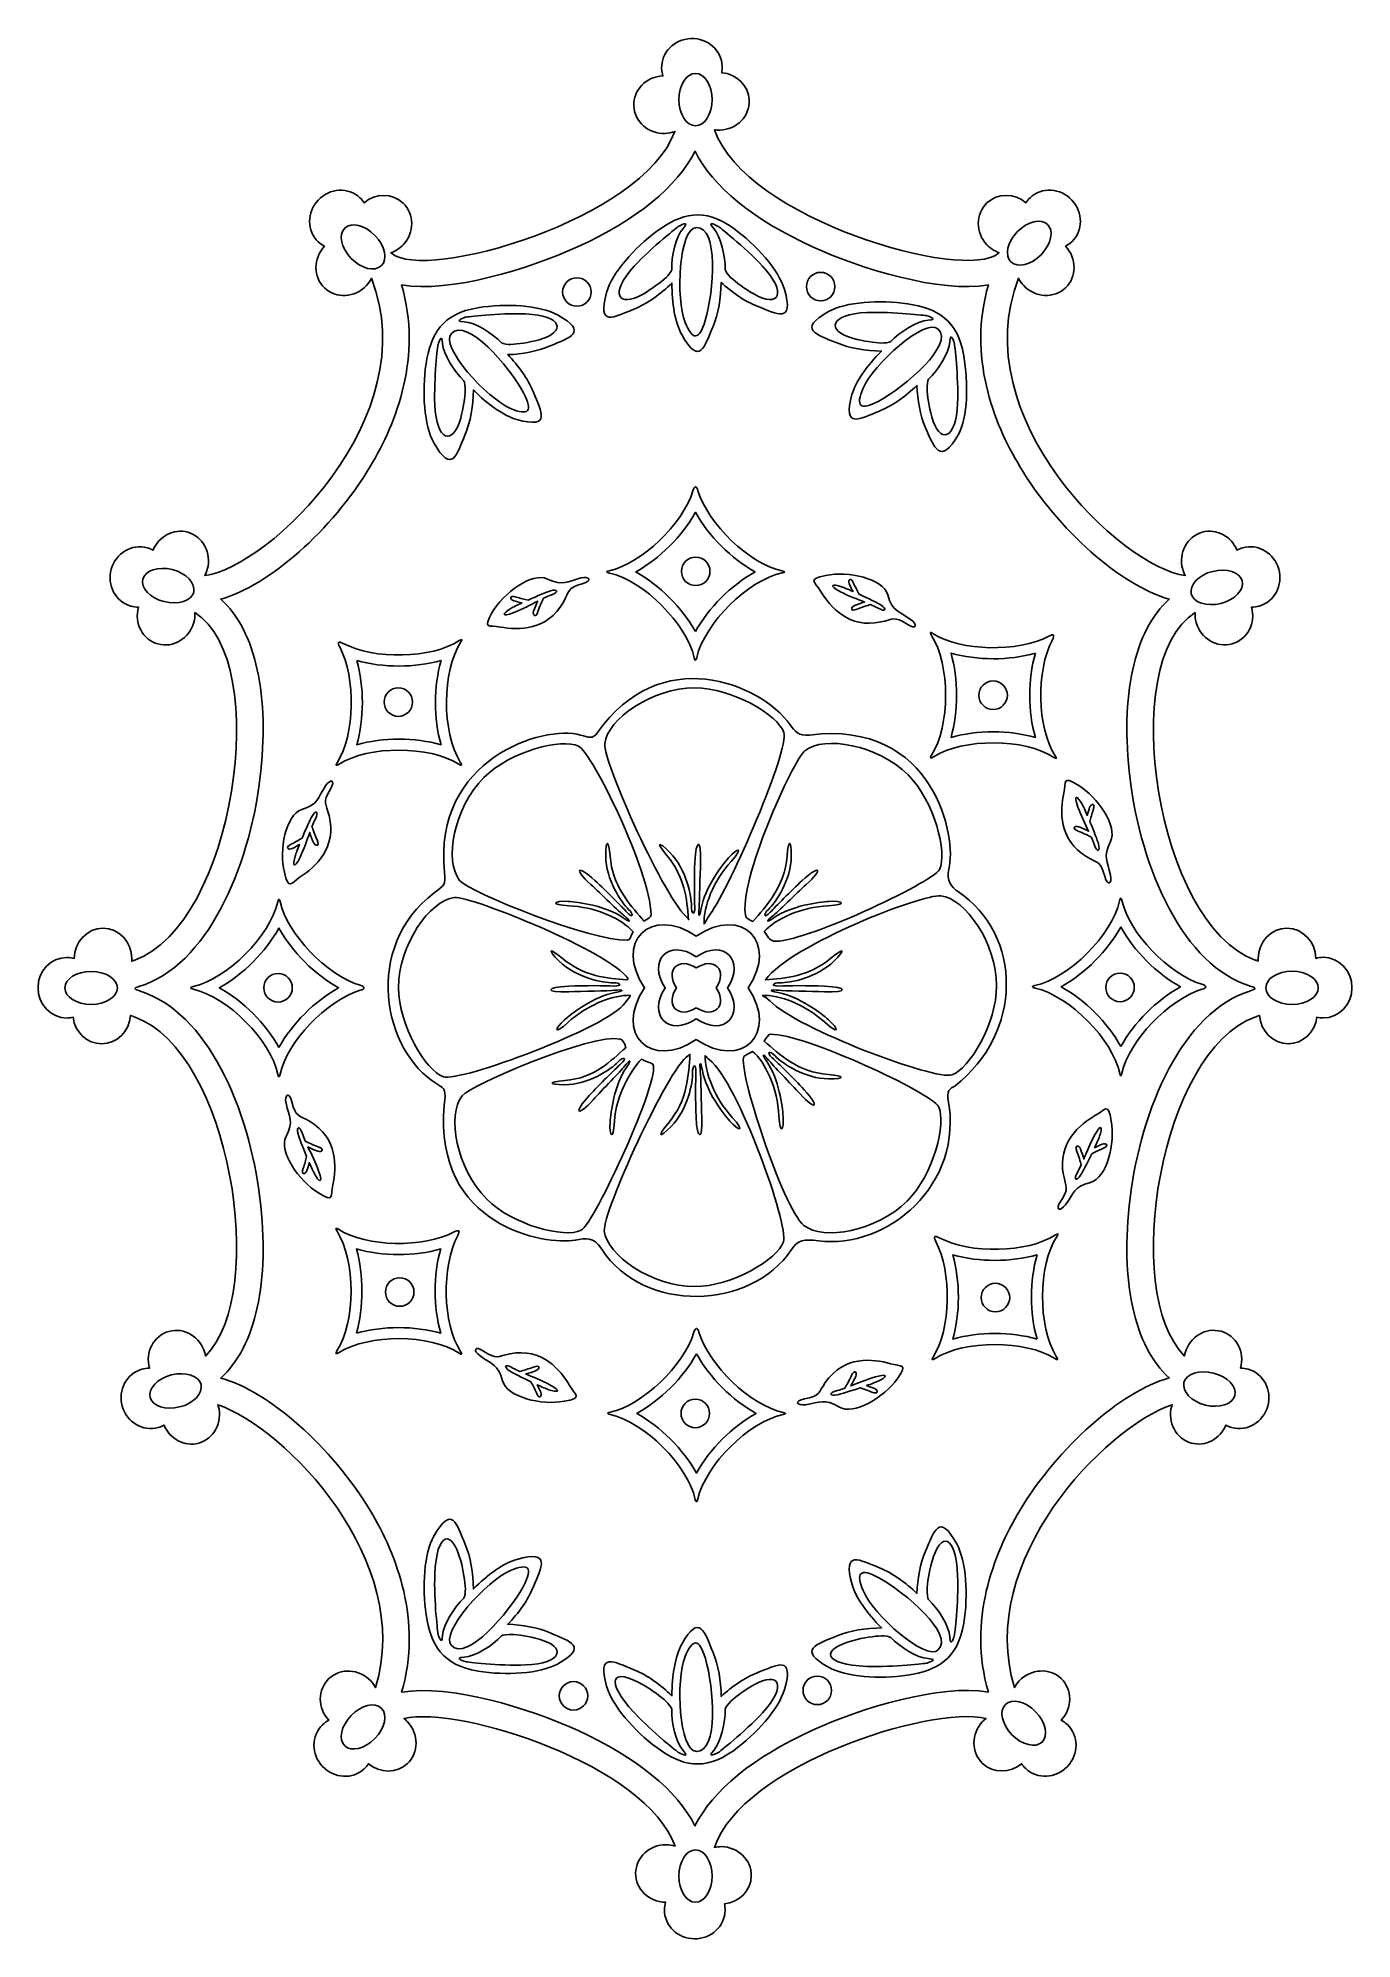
# Model space of a CAD drawing. Header units: centimetres. Extents: x -7.6 to 9.5, y -12.1 to 12.7.
import ezdxf

# ---------------------------------------------------------------- set-up
doc = ezdxf.new("R2010")
doc.units = ezdxf.units.CM
doc.header["$MEASUREMENT"] = 0
doc.layers.add('Layer 1', color=7, linetype='Continuous')

msp = doc.modelspace()

# ---------------------------------------------------------------- linework, layer by layer
at = {"layer": 'Layer 1', "color": 0}
for points, knots in [([(9.10573, 0.68523), (9.07176, 0.68523), (9.03901, 0.68004), (9.00773, 0.67112), (9.00773, 0.67112), (9.00704, 0.88867), (8.83958, 1.06482), (8.63303, 1.06482), (8.63303, 1.06482), (8.42606, 1.06482), (8.25827, 0.88797), (8.25827, 0.66981), (8.25827, 0.66981), (8.25827, 0.65818), (8.25977, 0.64699), (8.26071, 0.63563), (8.26071, 0.63563), (8.24795, 0.6405), (8.23525, 0.64539), (8.22185, 0.65015), (8.22185, 0.65015), (6.9275, 1.1106), (6.41454, 4.54771), (7.43672, 5.17759), (7.43672, 5.17759), (7.43491, 5.13532), (7.43901, 5.09196), (7.4511, 5.04869), (7.4511, 5.04869), (7.50982, 4.83857), (7.71902, 4.71341), (7.91835, 4.76912), (7.91835, 4.76912), (8.11728, 4.82471), (8.23115, 5.03945), (8.17325, 5.24914), (8.17325, 5.24914), (8.20578, 5.24897), (8.23872, 5.25279), (8.27143, 5.26193), (8.27143, 5.26193), (8.47076, 5.31764), (8.58475, 5.53313), (8.52603, 5.74325), (8.52603, 5.74325), (8.46731, 5.95335), (8.25811, 6.07851), (8.05878, 6.02281), (8.05878, 6.02281), (8.03123, 6.01511), (8.00551, 6.00409), (7.98145, 5.99073), (7.98145, 5.99073), (7.90706, 6.17274), (7.71452, 6.27611), (7.53017, 6.22459), (7.53017, 6.22459), (7.33084, 6.16888), (7.21685, 5.95338), (7.27557, 5.74328), (7.27557, 5.74328), (7.28392, 5.7134), (7.29605, 5.68582), (7.31003, 5.65968), (7.31003, 5.65968), (6.47411, 5.76789), (4.43338, 7.72516), (5.13669, 9.53385), (5.13669, 9.53385), (5.15422, 9.49947), (5.17697, 9.46684), (5.20503, 9.4372), (5.20503, 9.4372), (5.355, 9.27877), (5.59843, 9.26567), (5.74874, 9.40796), (5.74874, 9.40796), (5.89874, 9.54995), (5.89926, 9.79301), (5.7502, 9.95146), (5.7502, 9.95146), (5.77906, 9.9665), (5.80641, 9.98523), (5.83108, 10.00859), (5.83108, 10.00859), (5.98138, 10.15087), (5.98166, 10.39466), (5.83168, 10.55309), (5.83168, 10.55309), (5.68171, 10.71152), (5.43827, 10.72461), (5.28796, 10.58233), (5.28796, 10.58233), (5.26719, 10.56267), (5.24958, 10.54092), (5.23454, 10.51788), (5.23454, 10.51788), (5.08382, 10.64415), (4.86528, 10.64573), (4.72627, 10.51414), (4.72627, 10.51414), (4.57596, 10.37186), (4.5757, 10.12808), (4.72567, 9.96964), (4.72567, 9.96964), (4.77161, 9.9211), (4.82653, 9.88715), (4.88463, 9.86628), (4.88463, 9.86628), (4.882, 9.86401), (4.87962, 9.86206), (4.87695, 9.85976), (4.87695, 9.85976), (4.43822, 9.48032), (1.57052, 10.30463), (1.17845, 11.46868), (1.17845, 11.46868), (1.20166, 11.46549), (1.22526, 11.46357), (1.24955, 11.46443), (1.24955, 11.46443), (1.46757, 11.47216), (1.63837, 11.64611), (1.63103, 11.85295), (1.63103, 11.85295), (1.62424, 12.04425), (1.46737, 12.19639), (1.27137, 12.2121), (1.27137, 12.2121), (1.27681, 12.23908), (1.27952, 12.26693), (1.2785, 12.29552), (1.2785, 12.29552), (1.27116, 12.50236), (1.08847, 12.66377), (0.87045, 12.65603), (0.87045, 12.65603), (0.65243, 12.6483), (0.48164, 12.47434), (0.48898, 12.2675), (0.48898, 12.2675), (0.49018, 12.23356), (0.49653, 12.20102), (0.50656, 12.17007), (0.50656, 12.17007), (0.28918, 12.16167), (0.11907, 11.98807), (0.1264, 11.78165), (0.1264, 11.78165), (0.13373, 11.57481), (0.31643, 11.4134), (0.53445, 11.42114), (0.53445, 11.42114), (0.57929, 11.42272), (0.62179, 11.43194), (0.66148, 11.44643), (0.66148, 11.44643), (0.24181, 10.2937), (-2.59361, 9.4818), (-3.02965, 9.85892), (-3.02965, 9.85892), (-3.03232, 9.86122), (-3.03471, 9.86317), (-3.03733, 9.86543), (-3.03733, 9.86543), (-2.97923, 9.88631), (-2.92432, 9.92025), (-2.87837, 9.9688), (-2.87837, 9.9688), (-2.7284, 10.12723), (-2.72867, 10.37102), (-2.87898, 10.5133), (-2.87898, 10.5133), (-3.01799, 10.64489), (-3.23652, 10.64331), (-3.38724, 10.51703), (-3.38724, 10.51703), (-3.40228, 10.54008), (-3.41989, 10.56182), (-3.44067, 10.58149), (-3.44067, 10.58149), (-3.59098, 10.72377), (-3.83441, 10.71068), (-3.98439, 10.55224), (-3.98439, 10.55224), (-4.13436, 10.39382), (-4.13409, 10.15003), (-3.98378, 10.00774), (-3.98378, 10.00774), (-3.95911, 9.9844), (-3.93176, 9.96565), (-3.90291, 9.95063), (-3.90291, 9.95063), (-4.05197, 9.79216), (-4.05145, 9.54911), (-3.90144, 9.40712), (-3.90144, 9.40712), (-3.75113, 9.26484), (-3.5077, 9.27792), (-3.35773, 9.43636), (-3.35773, 9.43636), (-3.32967, 9.466), (-3.30692, 9.49862), (-3.28939, 9.53301), (-3.28939, 9.53301), (-2.58609, 7.72432), (-4.62681, 5.76704), (-5.46273, 5.65883), (-5.46273, 5.65883), (-5.44875, 5.68497), (-5.43662, 5.71255), (-5.42827, 5.74243), (-5.42827, 5.74243), (-5.36955, 5.95254), (-5.48354, 6.16804), (-5.68287, 6.22374), (-5.68287, 6.22374), (-5.86723, 6.27527), (-6.05977, 6.1719), (-6.13416, 5.98988), (-6.13416, 5.98988), (-6.15821, 6.00325), (-6.18393, 6.01427), (-6.21149, 6.02197), (-6.21149, 6.02197), (-6.41082, 6.07768), (-6.62002, 5.95251), (-6.67874, 5.7424), (-6.67874, 5.7424), (-6.73746, 5.53229), (-6.62347, 5.3168), (-6.42413, 5.26109), (-6.42413, 5.26109), (-6.39143, 5.25194), (-6.35849, 5.24813), (-6.32595, 5.2483), (-6.32595, 5.2483), (-6.38386, 5.0386), (-6.26999, 4.82387), (-6.07106, 4.76828), (-6.07106, 4.76828), (-5.87172, 4.71257), (-5.66252, 4.83774), (-5.6038, 5.04785), (-5.6038, 5.04785), (-5.59171, 5.09112), (-5.58761, 5.13447), (-5.58942, 5.17675), (-5.58942, 5.17675), (-4.56724, 4.54687), (-5.0802, 1.10975), (-6.37456, 0.64931), (-6.37456, 0.64931), (-6.38795, 0.64454), (-6.40065, 0.63966), (-6.41341, 0.63478), (-6.41341, 0.63478), (-6.41248, 0.64615), (-6.41097, 0.65734), (-6.41097, 0.66896), (-6.41097, 0.66896), (-6.41097, 0.88712), (-6.57876, 1.06398), (-6.78574, 1.06398), (-6.78574, 1.06398), (-6.99229, 1.06398), (-7.15975, 0.88783), (-7.16044, 0.67028), (-7.16044, 0.67028), (-7.19172, 0.6792), (-7.22446, 0.68439), (-7.25843, 0.68439), (-7.25843, 0.68439), (-7.4654, 0.68439), (-7.63319, 0.50753), (-7.63319, 0.28937), (-7.63319, 0.28937), (-7.63319, 0.07122), (-7.4654, -0.10563), (-7.25843, -0.10563), (-7.25843, -0.10563), (-7.22983, -0.10563), (-7.20209, -0.10195), (-7.17532, -0.09556), (-7.17532, -0.09556), (-7.15267, -0.29087), (-6.99506, -0.44226), (-6.80364, -0.44226), (-6.80364, -0.44226), (-6.60447, -0.44226), (-6.44205, -0.27834), (-6.43005, -0.07159), (-6.43005, -0.07159), (-6.41017, -0.07969), (-6.38978, -0.08769), (-6.3684, -0.09545), (-6.3684, -0.09545), (-5.1405, -0.54139), (-4.61932, -3.66813), (-5.45186, -4.51101), (-5.45186, -4.51101), (-5.45428, -4.4968), (-5.45659, -4.48257), (-5.46056, -4.46836), (-5.46056, -4.46836), (-5.51928, -4.25825), (-5.72848, -4.13308), (-5.92781, -4.18879), (-5.92781, -4.18879), (-6.12674, -4.24438), (-6.24061, -4.45912), (-6.18272, -4.66882), (-6.18272, -4.66882), (-6.21525, -4.66864), (-6.24818, -4.67246), (-6.28089, -4.6816), (-6.28089, -4.6816), (-6.48022, -4.73731), (-6.59422, -4.95281), (-6.5355, -5.16291), (-6.5355, -5.16291), (-6.47678, -5.37301), (-6.26758, -5.49819), (-6.06824, -5.44248), (-6.06824, -5.44248), (-6.04069, -5.43477), (-6.01497, -5.42376), (-5.99092, -5.4104), (-5.99092, -5.4104), (-5.91653, -5.5924), (-5.72399, -5.69578), (-5.53963, -5.64426), (-5.53963, -5.64426), (-5.3403, -5.58854), (-5.22631, -5.37305), (-5.28503, -5.16294), (-5.28503, -5.16294), (-5.2868, -5.15662), (-5.28947, -5.15085), (-5.2915, -5.14468), (-5.2915, -5.14468), (-4.40709, -5.44747), (-2.73009, -7.17779), (-3.2375, -8.82986), (-3.2375, -8.82986), (-3.25431, -8.79888), (-3.27491, -8.76924), (-3.30043, -8.74228), (-3.30043, -8.74228), (-3.45041, -8.58384), (-3.69384, -8.57076), (-3.84415, -8.71304), (-3.84415, -8.71304), (-3.99415, -8.85503), (-3.99467, -9.09808), (-3.84561, -9.25654), (-3.84561, -9.25654), (-3.87447, -9.27156), (-3.90182, -9.29032), (-3.92648, -9.31366), (-3.92648, -9.31366), (-4.07679, -9.45594), (-4.07707, -9.69973), (-3.92709, -9.85817), (-3.92709, -9.85817), (-3.77712, -10.0166), (-3.53368, -10.02969), (-3.38337, -9.8874), (-3.38337, -9.8874), (-3.3626, -9.86774), (-3.34499, -9.84599), (-3.32995, -9.82294), (-3.32995, -9.82294), (-3.17923, -9.94922), (-2.96069, -9.95081), (-2.82168, -9.81922), (-2.82168, -9.81922), (-2.67137, -9.67693), (-2.6711, -9.43315), (-2.82107, -9.27472), (-2.82107, -9.27472), (-2.83603, -9.25893), (-2.85208, -9.24495), (-2.8687, -9.23207), (-2.8687, -9.23207), (-2.12705, -9.06634), (0.28446, -9.83786), (0.66362, -10.89462), (0.66362, -10.89462), (0.6276, -10.8839), (0.58943, -10.87777), (0.54974, -10.87735), (0.54974, -10.87735), (0.3316, -10.87505), (0.15298, -11.04096), (0.15079, -11.24792), (0.15079, -11.24792), (0.14861, -11.45445), (0.32298, -11.62377), (0.54051, -11.62676), (0.54051, -11.62676), (0.53126, -11.65794), (0.52572, -11.69063), (0.52536, -11.72459), (0.52536, -11.72459), (0.52318, -11.93156), (0.69826, -12.1012), (0.91639, -12.10351), (0.91639, -12.10351), (1.13454, -12.10581), (1.31316, -11.9399), (1.31534, -11.73294), (1.31534, -11.73294), (1.31565, -11.70434), (1.31225, -11.67656), (1.30614, -11.64972), (1.30614, -11.64972), (1.50168, -11.62914), (1.65472, -11.47314), (1.65675, -11.28173), (1.65675, -11.28173), (1.65893, -11.07477), (1.48386, -10.90512), (1.26571, -10.90282), (1.26571, -10.90282), (1.23527, -10.9025), (1.20597, -10.90634), (1.17746, -10.91223), (1.17746, -10.91223), (1.53496, -9.84603), (3.97004, -9.06453), (4.71599, -9.23123), (4.71599, -9.23123), (4.69938, -9.24411), (4.68332, -9.25808), (4.66837, -9.27388), (4.66837, -9.27388), (4.5184, -9.4323), (4.51867, -9.67609), (4.66898, -9.81838), (4.66898, -9.81838), (4.80799, -9.94997), (5.02652, -9.94838), (5.17724, -9.82211), (5.17724, -9.82211), (5.19228, -9.84516), (5.20989, -9.8669), (5.23066, -9.88656), (5.23066, -9.88656), (5.38097, -10.02884), (5.62441, -10.01575), (5.77438, -9.85732), (5.77438, -9.85732), (5.92436, -9.69889), (5.92409, -9.4551), (5.77378, -9.31282), (5.77378, -9.31282), (5.74912, -9.28947), (5.72176, -9.27072), (5.69291, -9.2557), (5.69291, -9.2557), (5.84197, -9.09724), (5.84145, -8.85419), (5.69144, -8.71219), (5.69144, -8.71219), (5.54114, -8.56991), (5.2977, -8.583), (5.14773, -8.74143), (5.14773, -8.74143), (5.1222, -8.7684), (5.1016, -8.79804), (5.0848, -8.82901), (5.0848, -8.82901), (4.57739, -7.17695), (6.25438, -5.44663), (7.1388, -5.14384), (7.1388, -5.14384), (7.13676, -5.15001), (7.13409, -5.15578), (7.13233, -5.1621), (7.13233, -5.1621), (7.07361, -5.37221), (7.1876, -5.5877), (7.38693, -5.64341), (7.38693, -5.64341), (7.57129, -5.69494), (7.76383, -5.59156), (7.83821, -5.40956), (7.83821, -5.40956), (7.86227, -5.42292), (7.88799, -5.43393), (7.91554, -5.44163), (7.91554, -5.44163), (8.11487, -5.49734), (8.32407, -5.37217), (8.38279, -5.16207), (8.38279, -5.16207), (8.44152, -4.95197), (8.32752, -4.73646), (8.12819, -4.68076), (8.12819, -4.68076), (8.09548, -4.67161), (8.06254, -4.6678), (8.03001, -4.66797), (8.03001, -4.66797), (8.08791, -4.45827), (7.97404, -4.24354), (7.77511, -4.18795), (7.77511, -4.18795), (7.57578, -4.13224), (7.36658, -4.2574), (7.30786, -4.46751), (7.30786, -4.46751), (7.30388, -4.48173), (7.30157, -4.49596), (7.29915, -4.51018), (7.29915, -4.51018), (6.46662, -3.66728), (6.98779, -0.54054), (8.2157, -0.09461), (8.2157, -0.09461), (8.23708, -0.08684), (8.25746, -0.07885), (8.27734, -0.07075), (8.27734, -0.07075), (8.28935, -0.2775), (8.45176, -0.44141), (8.65093, -0.44141), (8.65093, -0.44141), (8.84235, -0.44141), (8.99997, -0.29002), (9.02261, -0.09471), (9.02261, -0.09471), (9.04938, -0.1011), (9.07712, -0.10479), (9.10573, -0.10479), (9.10573, -0.10479), (9.3127, -0.10479), (9.48049, 0.07206), (9.48049, 0.29021), (9.48049, 0.29021), (9.48049, 0.50838), (9.3127, 0.68523), (9.10573, 0.68523)], [0, 0, 0, 0, 0.00735294, 0.00735294, 0.00735294, 0.00735294, 0.01470588, 0.01470588, 0.01470588, 0.01470588, 0.02205882, 0.02205882, 0.02205882, 0.02205882, 0.02941176, 0.02941176, 0.02941176, 0.02941176, 0.03676471, 0.03676471, 0.03676471, 0.03676471, 0.04411765, 0.04411765, 0.04411765, 0.04411765, 0.05147059, 0.05147059, 0.05147059, 0.05147059, 0.05882353, 0.05882353, 0.05882353, 0.05882353, 0.06617647, 0.06617647, 0.06617647, 0.06617647, 0.07352941, 0.07352941, 0.07352941, 0.07352941, 0.08088235, 0.08088235, 0.08088235, 0.08088235, 0.08823529, 0.08823529, 0.08823529, 0.08823529, 0.09558824, 0.09558824, 0.09558824, 0.09558824, 0.10294118, 0.10294118, 0.10294118, 0.10294118, 0.11029412, 0.11029412, 0.11029412, 0.11029412, 0.11764706, 0.11764706, 0.11764706, 0.11764706, 0.125, 0.125, 0.125, 0.125, 0.13235294, 0.13235294, 0.13235294, 0.13235294, 0.13970588, 0.13970588, 0.13970588, 0.13970588, 0.14705882, 0.14705882, 0.14705882, 0.14705882, 0.15441176, 0.15441176, 0.15441176, 0.15441176, 0.16176471, 0.16176471, 0.16176471, 0.16176471, 0.16911765, 0.16911765, 0.16911765, 0.16911765, 0.17647059, 0.17647059, 0.17647059, 0.17647059, 0.18382353, 0.18382353, 0.18382353, 0.18382353, 0.19117647, 0.19117647, 0.19117647, 0.19117647, 0.19852941, 0.19852941, 0.19852941, 0.19852941, 0.20588235, 0.20588235, 0.20588235, 0.20588235, 0.21323529, 0.21323529, 0.21323529, 0.21323529, 0.22058824, 0.22058824, 0.22058824, 0.22058824, 0.22794118, 0.22794118, 0.22794118, 0.22794118, 0.23529412, 0.23529412, 0.23529412, 0.23529412, 0.24264706, 0.24264706, 0.24264706, 0.24264706, 0.25, 0.25, 0.25, 0.25, 0.25735294, 0.25735294, 0.25735294, 0.25735294, 0.26470588, 0.26470588, 0.26470588, 0.26470588, 0.27205882, 0.27205882, 0.27205882, 0.27205882, 0.27941176, 0.27941176, 0.27941176, 0.27941176, 0.28676471, 0.28676471, 0.28676471, 0.28676471, 0.29411765, 0.29411765, 0.29411765, 0.29411765, 0.30147059, 0.30147059, 0.30147059, 0.30147059, 0.30882353, 0.30882353, 0.30882353, 0.30882353, 0.31617647, 0.31617647, 0.31617647, 0.31617647, 0.32352941, 0.32352941, 0.32352941, 0.32352941, 0.33088235, 0.33088235, 0.33088235, 0.33088235, 0.33823529, 0.33823529, 0.33823529, 0.33823529, 0.34558824, 0.34558824, 0.34558824, 0.34558824, 0.35294118, 0.35294118, 0.35294118, 0.35294118, 0.36029412, 0.36029412, 0.36029412, 0.36029412, 0.36764706, 0.36764706, 0.36764706, 0.36764706, 0.375, 0.375, 0.375, 0.375, 0.38235294, 0.38235294, 0.38235294, 0.38235294, 0.38970588, 0.38970588, 0.38970588, 0.38970588, 0.39705882, 0.39705882, 0.39705882, 0.39705882, 0.40441176, 0.40441176, 0.40441176, 0.40441176, 0.41176471, 0.41176471, 0.41176471, 0.41176471, 0.41911765, 0.41911765, 0.41911765, 0.41911765, 0.42647059, 0.42647059, 0.42647059, 0.42647059, 0.43382353, 0.43382353, 0.43382353, 0.43382353, 0.44117647, 0.44117647, 0.44117647, 0.44117647, 0.44852941, 0.44852941, 0.44852941, 0.44852941, 0.45588235, 0.45588235, 0.45588235, 0.45588235, 0.46323529, 0.46323529, 0.46323529, 0.46323529, 0.47058824, 0.47058824, 0.47058824, 0.47058824, 0.47794118, 0.47794118, 0.47794118, 0.47794118, 0.48529412, 0.48529412, 0.48529412, 0.48529412, 0.49264706, 0.49264706, 0.49264706, 0.49264706, 0.5, 0.5, 0.5, 0.5, 0.50735294, 0.50735294, 0.50735294, 0.50735294, 0.51470588, 0.51470588, 0.51470588, 0.51470588, 0.52205882, 0.52205882, 0.52205882, 0.52205882, 0.52941176, 0.52941176, 0.52941176, 0.52941176, 0.53676471, 0.53676471, 0.53676471, 0.53676471, 0.54411765, 0.54411765, 0.54411765, 0.54411765, 0.55147059, 0.55147059, 0.55147059, 0.55147059, 0.55882353, 0.55882353, 0.55882353, 0.55882353, 0.56617647, 0.56617647, 0.56617647, 0.56617647, 0.57352941, 0.57352941, 0.57352941, 0.57352941, 0.58088235, 0.58088235, 0.58088235, 0.58088235, 0.58823529, 0.58823529, 0.58823529, 0.58823529, 0.59558824, 0.59558824, 0.59558824, 0.59558824, 0.60294118, 0.60294118, 0.60294118, 0.60294118, 0.61029412, 0.61029412, 0.61029412, 0.61029412, 0.61764706, 0.61764706, 0.61764706, 0.61764706, 0.625, 0.625, 0.625, 0.625, 0.63235294, 0.63235294, 0.63235294, 0.63235294, 0.63970588, 0.63970588, 0.63970588, 0.63970588, 0.64705882, 0.64705882, 0.64705882, 0.64705882, 0.65441176, 0.65441176, 0.65441176, 0.65441176, 0.66176471, 0.66176471, 0.66176471, 0.66176471, 0.66911765, 0.66911765, 0.66911765, 0.66911765, 0.67647059, 0.67647059, 0.67647059, 0.67647059, 0.68382353, 0.68382353, 0.68382353, 0.68382353, 0.69117647, 0.69117647, 0.69117647, 0.69117647, 0.69852941, 0.69852941, 0.69852941, 0.69852941, 0.70588235, 0.70588235, 0.70588235, 0.70588235, 0.71323529, 0.71323529, 0.71323529, 0.71323529, 0.72058824, 0.72058824, 0.72058824, 0.72058824, 0.72794118, 0.72794118, 0.72794118, 0.72794118, 0.73529412, 0.73529412, 0.73529412, 0.73529412, 0.74264706, 0.74264706, 0.74264706, 0.74264706, 0.75, 0.75, 0.75, 0.75, 0.75735294, 0.75735294, 0.75735294, 0.75735294, 0.76470588, 0.76470588, 0.76470588, 0.76470588, 0.77205882, 0.77205882, 0.77205882, 0.77205882, 0.77941176, 0.77941176, 0.77941176, 0.77941176, 0.78676471, 0.78676471, 0.78676471, 0.78676471, 0.79411765, 0.79411765, 0.79411765, 0.79411765, 0.80147059, 0.80147059, 0.80147059, 0.80147059, 0.80882353, 0.80882353, 0.80882353, 0.80882353, 0.81617647, 0.81617647, 0.81617647, 0.81617647, 0.82352941, 0.82352941, 0.82352941, 0.82352941, 0.83088235, 0.83088235, 0.83088235, 0.83088235, 0.83823529, 0.83823529, 0.83823529, 0.83823529, 0.84558824, 0.84558824, 0.84558824, 0.84558824, 0.85294118, 0.85294118, 0.85294118, 0.85294118, 0.86029412, 0.86029412, 0.86029412, 0.86029412, 0.86764706, 0.86764706, 0.86764706, 0.86764706, 0.875, 0.875, 0.875, 0.875, 0.88235294, 0.88235294, 0.88235294, 0.88235294, 0.88970588, 0.88970588, 0.88970588, 0.88970588, 0.89705882, 0.89705882, 0.89705882, 0.89705882, 0.90441176, 0.90441176, 0.90441176, 0.90441176, 0.91176471, 0.91176471, 0.91176471, 0.91176471, 0.91911765, 0.91911765, 0.91911765, 0.91911765, 0.92647059, 0.92647059, 0.92647059, 0.92647059, 0.93382353, 0.93382353, 0.93382353, 0.93382353, 0.94117647, 0.94117647, 0.94117647, 0.94117647, 0.94852941, 0.94852941, 0.94852941, 0.94852941, 0.95588235, 0.95588235, 0.95588235, 0.95588235, 0.96323529, 0.96323529, 0.96323529, 0.96323529, 0.97058824, 0.97058824, 0.97058824, 0.97058824, 0.97794118, 0.97794118, 0.97794118, 0.97794118, 0.98529412, 0.98529412, 0.98529412, 0.98529412, 0.99264706, 0.99264706, 0.99264706, 0.99264706, 1, 1, 1, 1]), ([(0.93032, 12.20289), (1.04919, 12.20289), (1.14556, 12.04984), (1.14556, 11.86104), (1.14556, 11.86104), (1.14556, 11.67225), (1.04919, 11.5192), (0.93032, 11.5192), (0.93032, 11.5192), (0.81147, 11.5192), (0.7151, 11.67225), (0.7151, 11.86104), (0.7151, 11.86104), (0.7151, 12.04984), (0.81147, 12.20289), (0.93032, 12.20289)], [0, 0, 0, 0, 0.25, 0.25, 0.25, 0.25, 0.5, 0.5, 0.5, 0.5, 0.75, 0.75, 0.75, 0.75, 1, 1, 1, 1]), ([(8.15878, 0.24873), (7.27217, -0.02399), (6.73302, -1.29225), (6.58992, -2.45303), (6.58992, -2.45303), (6.45633, -3.53662), (6.64586, -4.38477), (7.09984, -4.79563), (7.09984, -4.79563), (6.47142, -4.97304), (5.65367, -5.68879), (5.15395, -6.52276), (5.15395, -6.52276), (4.808, -7.10011), (4.47404, -7.96154), (4.74434, -8.89), (4.74434, -8.89), (4.11919, -8.77913), (3.07837, -9.09976), (2.45284, -9.38579), (2.45284, -9.38579), (1.67751, -9.74031), (1.15414, -10.17036), (0.92344, -10.63169), (0.92344, -10.63169), (0.69254, -10.17067), (0.16931, -9.74094), (-0.60555, -9.38663), (-0.60555, -9.38663), (-1.23107, -9.10061), (-2.27189, -8.77997), (-2.89705, -8.89083), (-2.89705, -8.89083), (-2.62674, -7.96238), (-2.9607, -7.10095), (-3.30665, -6.5236), (-3.30665, -6.5236), (-3.80637, -5.68963), (-4.62413, -4.97388), (-5.25254, -4.79647), (-5.25254, -4.79647), (-4.79857, -4.38561), (-4.60903, -3.53746), (-4.74263, -2.45387), (-4.74263, -2.45387), (-4.88573, -1.2931), (-5.42487, -0.02483), (-6.31149, 0.24788), (-6.31149, 0.24788), (-6.3805, 0.26912), (-6.38895, 0.28499), (-6.32171, 0.30506), (-6.32171, 0.30506), (-5.42927, 0.57142), (-4.88668, 1.84474), (-4.74305, 3.0098), (-4.74305, 3.0098), (-4.60946, 4.09338), (-4.79899, 4.94153), (-5.25297, 5.35239), (-5.25297, 5.35239), (-4.62455, 5.5298), (-3.80679, 6.24555), (-3.30708, 7.07952), (-3.30708, 7.07952), (-2.96112, 7.65687), (-2.62716, 8.5183), (-2.89747, 9.44675), (-2.89747, 9.44675), (-2.27232, 9.33589), (-1.2315, 9.65653), (-0.60597, 9.94255), (-0.60597, 9.94255), (0.16986, 10.2973), (0.69339, 10.72766), (0.92385, 11.18935), (0.92385, 11.18935), (1.15453, 10.72798), (1.67791, 10.29793), (2.45326, 9.94339), (2.45326, 9.94339), (3.07879, 9.65737), (4.11962, 9.33673), (4.74476, 9.4476), (4.74476, 9.4476), (4.47446, 8.51914), (4.80842, 7.65771), (5.15437, 7.08036), (5.15437, 7.08036), (5.65409, 6.24639), (6.47184, 5.53065), (7.10026, 5.35323), (7.10026, 5.35323), (6.64629, 4.94238), (6.45675, 4.09422), (6.59034, 3.01063), (6.59034, 3.01063), (6.73398, 1.84558), (7.27657, 0.57226), (8.16901, 0.3059), (8.16901, 0.3059), (8.23625, 0.28584), (8.22779, 0.26996), (8.15878, 0.24873)], [0, 0, 0, 0, 0.03846154, 0.03846154, 0.03846154, 0.03846154, 0.07692308, 0.07692308, 0.07692308, 0.07692308, 0.11538462, 0.11538462, 0.11538462, 0.11538462, 0.15384615, 0.15384615, 0.15384615, 0.15384615, 0.19230769, 0.19230769, 0.19230769, 0.19230769, 0.23076923, 0.23076923, 0.23076923, 0.23076923, 0.26923077, 0.26923077, 0.26923077, 0.26923077, 0.30769231, 0.30769231, 0.30769231, 0.30769231, 0.34615385, 0.34615385, 0.34615385, 0.34615385, 0.38461538, 0.38461538, 0.38461538, 0.38461538, 0.42307692, 0.42307692, 0.42307692, 0.42307692, 0.46153846, 0.46153846, 0.46153846, 0.46153846, 0.5, 0.5, 0.5, 0.5, 0.53846154, 0.53846154, 0.53846154, 0.53846154, 0.57692308, 0.57692308, 0.57692308, 0.57692308, 0.61538462, 0.61538462, 0.61538462, 0.61538462, 0.65384615, 0.65384615, 0.65384615, 0.65384615, 0.69230769, 0.69230769, 0.69230769, 0.69230769, 0.73076923, 0.73076923, 0.73076923, 0.73076923, 0.76923077, 0.76923077, 0.76923077, 0.76923077, 0.80769231, 0.80769231, 0.80769231, 0.80769231, 0.84615385, 0.84615385, 0.84615385, 0.84615385, 0.88461538, 0.88461538, 0.88461538, 0.88461538, 0.92307692, 0.92307692, 0.92307692, 0.92307692, 0.96153846, 0.96153846, 0.96153846, 0.96153846, 1, 1, 1, 1]), ([(0.12768, 9.13095), (0.30718, 9.20391), (0.47692, 9.32864), (0.6223, 9.47059), (0.6223, 9.47059), (0.62262, 9.2082), (0.66452, 8.95188), (0.75069, 8.79888), (0.75069, 8.79888), (0.98417, 8.38436), (1.04754, 8.64239), (1.15536, 8.89787), (1.15536, 8.89787), (1.2297, 9.07402), (1.26148, 9.27908), (1.26464, 9.47969), (1.26464, 9.47969), (1.40497, 9.34981), (1.56534, 9.23672), (1.73437, 9.16969), (1.73437, 9.16969), (1.99213, 9.06749), (2.22057, 8.9318), (2.08864, 9.38889), (2.08864, 9.38889), (2.01714, 9.63656), (1.72085, 9.97218), (1.42307, 10.18555), (1.42307, 10.18555), (1.03784, 10.4616), (0.7429, 10.37793), (0.42628, 10.14595), (0.42628, 10.14595), (0.13165, 9.93008), (-0.15939, 9.5943), (-0.22845, 9.34711), (-0.22845, 9.34711), (-0.35647, 8.88889), (-0.12921, 9.02654), (0.12768, 9.13095)], [0, 0, 0, 0, 0.1, 0.1, 0.1, 0.1, 0.2, 0.2, 0.2, 0.2, 0.3, 0.3, 0.3, 0.3, 0.4, 0.4, 0.4, 0.4, 0.5, 0.5, 0.5, 0.5, 0.6, 0.6, 0.6, 0.6, 0.7, 0.7, 0.7, 0.7, 0.8, 0.8, 0.8, 0.8, 0.9, 0.9, 0.9, 0.9, 1, 1, 1, 1]), ([(-3.1618, 9.69692), (-3.24704, 9.61407), (-3.42281, 9.65666), (-3.5544, 9.79204), (-3.5544, 9.79204), (-3.68598, 9.92741), (-3.72355, 10.10433), (-3.63832, 10.18717), (-3.63832, 10.18717), (-3.55308, 10.27002), (-3.3773, 10.22744), (-3.24572, 10.09206), (-3.24572, 10.09206), (-3.11413, 9.95669), (-3.07656, 9.77977), (-3.1618, 9.69692)], [0, 0, 0, 0, 0.25, 0.25, 0.25, 0.25, 0.5, 0.5, 0.5, 0.5, 0.75, 0.75, 0.75, 0.75, 1, 1, 1, 1]), ([(0.13142, 9.68982), (0.36926, 9.94752), (0.70961, 10.2104), (0.70961, 10.2104), (0.70961, 10.2104), (0.70961, 10.2104), (0.87425, 10.30193), (0.7677, 10.18343), (0.7677, 10.18343), (0.67301, 10.07813), (0.61492, 9.81416), (0.61996, 9.6444), (0.61996, 9.6444), (0.62054, 9.62531), (0.57049, 9.56547), (0.54866, 9.54491), (0.54866, 9.54491), (0.48032, 9.48056), (0.36223, 9.3939), (0.24654, 9.32779), (0.24654, 9.32779), (-0.08356, 9.13917), (-0.19361, 9.33765), (0.13142, 9.68982)], [0, 0, 0, 0, 0.16666667, 0.16666667, 0.16666667, 0.16666667, 0.33333333, 0.33333333, 0.33333333, 0.33333333, 0.5, 0.5, 0.5, 0.5, 0.66666667, 0.66666667, 0.66666667, 0.66666667, 0.83333333, 0.83333333, 0.83333333, 0.83333333, 1, 1, 1, 1]), ([(0.94199, 10.19481), (1.23285, 10.20362), (1.17065, 9.36423), (1.05779, 8.98417), (1.05779, 8.98417), (0.97679, 8.71141), (0.88895, 8.72774), (0.79528, 8.95722), (0.79528, 8.95722), (0.6696, 9.26508), (0.71208, 10.18784), (0.94199, 10.19481)], [0, 0, 0, 0, 0.33333333, 0.33333333, 0.33333333, 0.33333333, 0.66666667, 0.66666667, 0.66666667, 0.66666667, 1, 1, 1, 1]), ([(1.22511, 10.21034), (1.22511, 10.21034), (1.56593, 9.94808), (1.80424, 9.6908), (1.80424, 9.6908), (2.12992, 9.33922), (2.02024, 9.14054), (1.68979, 9.32857), (1.68979, 9.32857), (1.57398, 9.39446), (1.45573, 9.48092), (1.38727, 9.54515), (1.38727, 9.54515), (1.3654, 9.56566), (1.31524, 9.6254), (1.31577, 9.64449), (1.31577, 9.64449), (1.32052, 9.81427), (1.26194, 10.07814), (1.16706, 10.18327), (1.16706, 10.18327), (1.0603, 10.30157), (1.22511, 10.21034), (1.22511, 10.21034)], [0, 0, 0, 0, 0.16666667, 0.16666667, 0.16666667, 0.16666667, 0.33333333, 0.33333333, 0.33333333, 0.33333333, 0.5, 0.5, 0.5, 0.5, 0.66666667, 0.66666667, 0.66666667, 0.66666667, 0.83333333, 0.83333333, 0.83333333, 0.83333333, 1, 1, 1, 1]), ([(5.1234, 10.14086), (5.25498, 10.27624), (5.43076, 10.31882), (5.516, 10.23597), (5.516, 10.23597), (5.60123, 10.15313), (5.56366, 9.97622), (5.43208, 9.84083), (5.43208, 9.84083), (5.30049, 9.70545), (5.12471, 9.66287), (5.03948, 9.74572), (5.03948, 9.74572), (4.95424, 9.82857), (4.99181, 10.00549), (5.1234, 10.14086)], [0, 0, 0, 0, 0.25, 0.25, 0.25, 0.25, 0.5, 0.5, 0.5, 0.5, 0.75, 0.75, 0.75, 0.75, 1, 1, 1, 1]), ([(-0.61462, 9.16836), (-0.51206, 9.16836), (-0.42892, 9.2515), (-0.42892, 9.35406), (-0.42892, 9.35406), (-0.42892, 9.45661), (-0.51206, 9.53975), (-0.61462, 9.53975), (-0.61462, 9.53975), (-0.71717, 9.53975), (-0.80031, 9.45661), (-0.80031, 9.35406), (-0.80031, 9.35406), (-0.80031, 9.2515), (-0.71717, 9.16836), (-0.61462, 9.16836)], [0, 0, 0, 0, 0.25, 0.25, 0.25, 0.25, 0.5, 0.5, 0.5, 0.5, 0.75, 0.75, 0.75, 0.75, 1, 1, 1, 1]), ([(2.56037, 9.23892), (2.66293, 9.23892), (2.74607, 9.32206), (2.74607, 9.42462), (2.74607, 9.42462), (2.74607, 9.52716), (2.66293, 9.6103), (2.56037, 9.6103), (2.56037, 9.6103), (2.45782, 9.6103), (2.37468, 9.52716), (2.37468, 9.42462), (2.37468, 9.42462), (2.37468, 9.32206), (2.45782, 9.23892), (2.56037, 9.23892)], [0, 0, 0, 0, 0.25, 0.25, 0.25, 0.25, 0.5, 0.5, 0.5, 0.5, 0.75, 0.75, 0.75, 0.75, 1, 1, 1, 1]), ([(-2.07304, 7.48763), (-1.9977, 7.66614), (-1.96587, 7.87436), (-1.96345, 8.07753), (-1.96345, 8.07753), (-1.77769, 7.89221), (-1.56681, 7.7406), (-1.3977, 7.69335), (-1.3977, 7.69335), (-0.93948, 7.56533), (-1.07714, 7.79261), (-1.18154, 8.04949), (-1.18154, 8.04949), (-1.25353, 8.22662), (-1.37606, 8.39408), (-1.51568, 8.53817), (-1.51568, 8.53817), (-1.32461, 8.54556), (-1.13124, 8.57899), (-0.96433, 8.65113), (-0.96433, 8.65113), (-0.7098, 8.76113), (-0.45232, 8.8267), (-0.86881, 9.05662), (-0.86881, 9.05662), (-1.09451, 9.1812), (-1.54133, 9.209), (-1.90277, 9.14931), (-1.90277, 9.14931), (-2.37036, 9.07211), (-2.51976, 8.80439), (-2.57961, 8.41648), (-2.57961, 8.41648), (-2.63531, 8.0555), (-2.60367, 7.61227), (-2.47771, 7.38865), (-2.47771, 7.38865), (-2.24422, 6.97412), (-2.18086, 7.23215), (-2.07304, 7.48763)], [0, 0, 0, 0, 0.1, 0.1, 0.1, 0.1, 0.2, 0.2, 0.2, 0.2, 0.3, 0.3, 0.3, 0.3, 0.4, 0.4, 0.4, 0.4, 0.5, 0.5, 0.5, 0.5, 0.6, 0.6, 0.6, 0.6, 0.7, 0.7, 0.7, 0.7, 0.8, 0.8, 0.8, 0.8, 0.9, 0.9, 0.9, 0.9, 1, 1, 1, 1]), ([(2.76279, 8.69443), (2.94131, 8.61909), (3.14953, 8.58727), (3.3527, 8.58485), (3.3527, 8.58485), (3.16739, 8.39908), (3.01578, 8.1882), (2.96852, 8.01909), (2.96852, 8.01909), (2.84051, 7.56088), (3.06778, 7.69852), (3.32466, 7.80293), (3.32466, 7.80293), (3.50179, 7.87492), (3.66926, 7.99745), (3.81335, 8.13707), (3.81335, 8.13707), (3.82074, 7.946), (3.85417, 7.75263), (3.9263, 7.58572), (3.9263, 7.58572), (4.0363, 7.33119), (4.12393, 7.08253), (4.35385, 7.49902), (4.35385, 7.49902), (4.47842, 7.72472), (4.48418, 8.16272), (4.42449, 8.52416), (4.42449, 8.52416), (4.34729, 8.99176), (4.07957, 9.14115), (3.69165, 9.20101), (3.69165, 9.20101), (3.33068, 9.2567), (2.88745, 9.22506), (2.66382, 9.0991), (2.66382, 9.0991), (2.24929, 8.86561), (2.50732, 8.80225), (2.76279, 8.69443)], [0, 0, 0, 0, 0.1, 0.1, 0.1, 0.1, 0.2, 0.2, 0.2, 0.2, 0.3, 0.3, 0.3, 0.3, 0.4, 0.4, 0.4, 0.4, 0.5, 0.5, 0.5, 0.5, 0.6, 0.6, 0.6, 0.6, 0.7, 0.7, 0.7, 0.7, 0.8, 0.8, 0.8, 0.8, 0.9, 0.9, 0.9, 0.9, 1, 1, 1, 1]), ([(-2.24949, 8.81569), (-2.05005, 9.0276), (-1.5005, 8.39008), (-1.31156, 8.04153), (-1.31156, 8.04153), (-1.17596, 7.79139), (-1.24963, 7.74081), (-1.47814, 7.83684), (-1.47814, 7.83684), (-1.78469, 7.96566), (-2.40714, 8.64819), (-2.24949, 8.81569)], [0, 0, 0, 0, 0.33333333, 0.33333333, 0.33333333, 0.33333333, 0.66666667, 0.66666667, 0.66666667, 0.66666667, 1, 1, 1, 1]), ([(-2.06027, 9.02688), (-2.06027, 9.02688), (-1.63384, 9.08242), (-1.2834, 9.06902), (-1.2834, 9.06902), (-0.80451, 9.0507), (-0.74158, 8.83265), (-1.1082, 8.73195), (-1.1082, 8.73195), (-1.23668, 8.69664), (-1.38143, 8.67417), (-1.47525, 8.67118), (-1.47525, 8.67118), (-1.50522, 8.67021), (-1.58293, 8.67699), (-1.59605, 8.69087), (-1.59605, 8.69087), (-1.71275, 8.81427), (-1.94075, 8.95944), (-2.08218, 8.96668), (-2.08218, 8.96668), (-2.24133, 8.97484), (-2.06027, 9.02688), (-2.06027, 9.02688)], [0, 0, 0, 0, 0.16666667, 0.16666667, 0.16666667, 0.16666667, 0.33333333, 0.33333333, 0.33333333, 0.33333333, 0.5, 0.5, 0.5, 0.5, 0.66666667, 0.66666667, 0.66666667, 0.66666667, 0.83333333, 0.83333333, 0.83333333, 0.83333333, 1, 1, 1, 1]), ([(3.16062, 9.08696), (3.51102, 9.10101), (3.93756, 9.04623), (3.93756, 9.04623), (3.93756, 9.04623), (3.93756, 9.04623), (4.11871, 8.99453), (3.95957, 8.98609), (3.95957, 8.98609), (3.81816, 8.97858), (3.59043, 8.83301), (3.47395, 8.7094), (3.47395, 8.7094), (3.46086, 8.69549), (3.38315, 8.68857), (3.35319, 8.68947), (3.35319, 8.68947), (3.25936, 8.69229), (3.11458, 8.71451), (2.98603, 8.74957), (2.98603, 8.74957), (2.61924, 8.84962), (2.68177, 9.06777), (3.16062, 9.08696)], [0, 0, 0, 0, 0.16666667, 0.16666667, 0.16666667, 0.16666667, 0.33333333, 0.33333333, 0.33333333, 0.33333333, 0.5, 0.5, 0.5, 0.5, 0.66666667, 0.66666667, 0.66666667, 0.66666667, 0.83333333, 0.83333333, 0.83333333, 0.83333333, 1, 1, 1, 1]), ([(3.31669, 7.93294), (3.06655, 7.79735), (3.01598, 7.87102), (3.11202, 8.09953), (3.11202, 8.09953), (3.24083, 8.40608), (3.92336, 9.02853), (4.09087, 8.87088), (4.09087, 8.87088), (4.30277, 8.67144), (3.66524, 8.12189), (3.31669, 7.93294)], [0, 0, 0, 0, 0.33333333, 0.33333333, 0.33333333, 0.33333333, 0.66666667, 0.66666667, 0.66666667, 0.66666667, 1, 1, 1, 1]), ([(-2.42484, 8.66239), (-2.42484, 8.66239), (-2.37314, 8.84353), (-2.3647, 8.6844), (-2.3647, 8.6844), (-2.35719, 8.54298), (-2.21161, 8.31526), (-2.088, 8.19878), (-2.088, 8.19878), (-2.0741, 8.18569), (-2.06718, 8.10798), (-2.06807, 8.07801), (-2.06807, 8.07801), (-2.0709, 7.98418), (-2.09312, 7.83941), (-2.12818, 7.71086), (-2.12818, 7.71086), (-2.22823, 7.34406), (-2.44638, 7.40659), (-2.46557, 7.88545), (-2.46557, 7.88545), (-2.47961, 8.23585), (-2.42484, 8.66239), (-2.42484, 8.66239)], [0, 0, 0, 0, 0.16666667, 0.16666667, 0.16666667, 0.16666667, 0.33333333, 0.33333333, 0.33333333, 0.33333333, 0.5, 0.5, 0.5, 0.5, 0.66666667, 0.66666667, 0.66666667, 0.66666667, 0.83333333, 0.83333333, 0.83333333, 0.83333333, 1, 1, 1, 1]), ([(4.24186, 8.70357), (4.25002, 8.86271), (4.30206, 8.68167), (4.30206, 8.68167), (4.30206, 8.68167), (4.30206, 8.68167), (4.3576, 8.25522), (4.34419, 7.90479), (4.34419, 7.90479), (4.32587, 7.4259), (4.10782, 7.36296), (4.00712, 7.72959), (4.00712, 7.72959), (3.97182, 7.85807), (3.94935, 8.00282), (3.94634, 8.09664), (3.94634, 8.09664), (3.94539, 8.12662), (3.95216, 8.20432), (3.96604, 8.21744), (3.96604, 8.21744), (4.08944, 8.33413), (4.23461, 8.56214), (4.24186, 8.70357)], [0, 0, 0, 0, 0.16666667, 0.16666667, 0.16666667, 0.16666667, 0.33333333, 0.33333333, 0.33333333, 0.33333333, 0.5, 0.5, 0.5, 0.5, 0.66666667, 0.66666667, 0.66666667, 0.66666667, 0.83333333, 0.83333333, 0.83333333, 0.83333333, 1, 1, 1, 1]), ([(0.96224, 6.76434), (0.94116, 6.83203), (0.91819, 6.83204), (0.89712, 6.76436), (0.89712, 6.76436), (0.76178, 6.32967), (0.23089, 5.81519), (-0.19415, 5.7223), (-0.19415, 5.7223), (-0.23825, 5.71266), (-0.23485, 5.70206), (-0.18891, 5.69167), (-0.18891, 5.69167), (0.25595, 5.59104), (0.81405, 5.03268), (0.914, 4.58799), (0.914, 4.58799), (0.92424, 4.5424), (0.93553, 4.54577), (0.94654, 4.59319), (0.94654, 4.59319), (1.05059, 5.04105), (1.61524, 5.60148), (2.06028, 5.69427), (2.06028, 5.69427), (2.102, 5.70298), (2.09978, 5.71241), (2.05685, 5.72158), (2.05685, 5.72158), (1.63126, 5.81249), (1.09794, 6.32851), (0.96224, 6.76434)], [0, 0, 0, 0, 0.125, 0.125, 0.125, 0.125, 0.25, 0.25, 0.25, 0.25, 0.375, 0.375, 0.375, 0.375, 0.5, 0.5, 0.5, 0.5, 0.625, 0.625, 0.625, 0.625, 0.75, 0.75, 0.75, 0.75, 0.875, 0.875, 0.875, 0.875, 1, 1, 1, 1]), ([(0.92931, 4.93071), (0.75919, 5.23762), (0.45938, 5.53745), (0.15244, 5.70747), (0.15244, 5.70747), (0.45891, 5.87646), (0.75899, 6.17433), (0.92961, 6.48399), (0.92961, 6.48399), (1.10023, 6.17392), (1.40013, 5.87629), (1.70673, 5.70742), (1.70673, 5.70742), (1.39944, 5.53768), (1.09936, 5.23867), (0.92931, 4.93071)], [0, 0, 0, 0, 0.25, 0.25, 0.25, 0.25, 0.5, 0.5, 0.5, 0.5, 0.75, 0.75, 0.75, 0.75, 1, 1, 1, 1]), ([(-5.60574, 5.44434), (-5.63497, 5.32912), (-5.80702, 5.27336), (-5.99001, 5.31978), (-5.99001, 5.31978), (-6.173, 5.36621), (-6.29765, 5.49724), (-6.26842, 5.61246), (-6.26842, 5.61246), (-6.23919, 5.72768), (-6.06715, 5.78345), (-5.88416, 5.73702), (-5.88416, 5.73702), (-5.70117, 5.6906), (-5.57651, 5.55956), (-5.60574, 5.44434)], [0, 0, 0, 0, 0.25, 0.25, 0.25, 0.25, 0.5, 0.5, 0.5, 0.5, 0.75, 0.75, 0.75, 0.75, 1, 1, 1, 1]), ([(-0.5617, 5.62784), (-0.75307, 5.58191), (-0.79012, 5.51705), (-0.99826, 5.61461), (-0.99826, 5.61461), (-1.199, 5.7087), (-1.57364, 5.43232), (-1.72146, 5.17364), (-1.72146, 5.17364), (-1.84493, 4.95756), (-1.75673, 5.01489), (-1.61121, 4.98843), (-1.61121, 4.98843), (-1.38155, 4.94667), (-1.00076, 4.93677), (-0.791, 5.31475), (-0.791, 5.31475), (-0.71389, 5.45371), (-0.74024, 5.4977), (-0.54406, 5.55287), (-0.54406, 5.55287), (-0.40295, 5.59256), (-0.45146, 5.6543), (-0.5617, 5.62784)], [0, 0, 0, 0, 0.16666667, 0.16666667, 0.16666667, 0.16666667, 0.33333333, 0.33333333, 0.33333333, 0.33333333, 0.5, 0.5, 0.5, 0.5, 0.66666667, 0.66666667, 0.66666667, 0.66666667, 0.83333333, 0.83333333, 0.83333333, 0.83333333, 1, 1, 1, 1]), ([(0.93331, 5.89995), (0.83076, 5.89995), (0.74763, 5.81681), (0.74763, 5.71425), (0.74763, 5.71425), (0.74763, 5.6117), (0.83076, 5.52856), (0.93331, 5.52856), (0.93331, 5.52856), (1.03586, 5.52856), (1.119, 5.6117), (1.119, 5.71425), (1.119, 5.71425), (1.119, 5.81681), (1.03586, 5.89995), (0.93331, 5.89995)], [0, 0, 0, 0, 0.25, 0.25, 0.25, 0.25, 0.5, 0.5, 0.5, 0.5, 0.75, 0.75, 0.75, 0.75, 1, 1, 1, 1]), ([(3.43446, 5.40799), (3.37313, 5.62101), (2.91845, 5.72102), (2.62645, 5.66197), (2.62645, 5.66197), (2.38253, 5.61264), (2.48374, 5.584), (2.55963, 5.45706), (2.55963, 5.45706), (2.67941, 5.25672), (2.92266, 4.9636), (3.34523, 5.05458), (3.34523, 5.05458), (3.50059, 5.08803), (3.51635, 5.13682), (3.68703, 5.0255), (3.68703, 5.0255), (3.80981, 4.94543), (3.82434, 5.02258), (3.73184, 5.08813), (3.73184, 5.08813), (3.57128, 5.20193), (3.49807, 5.1871), (3.43446, 5.40799)], [0, 0, 0, 0, 0.16666667, 0.16666667, 0.16666667, 0.16666667, 0.33333333, 0.33333333, 0.33333333, 0.33333333, 0.5, 0.5, 0.5, 0.5, 0.66666667, 0.66666667, 0.66666667, 0.66666667, 0.83333333, 0.83333333, 0.83333333, 0.83333333, 1, 1, 1, 1]), ([(7.66634, 5.7142), (7.84934, 5.76063), (8.02138, 5.70486), (8.05061, 5.58964), (8.05061, 5.58964), (8.07984, 5.47442), (7.95519, 5.34339), (7.7722, 5.29696), (7.7722, 5.29696), (7.58921, 5.25053), (7.41717, 5.30631), (7.38793, 5.42152), (7.38793, 5.42152), (7.3587, 5.53674), (7.48336, 5.66778), (7.66634, 5.7142)], [0, 0, 0, 0, 0.25, 0.25, 0.25, 0.25, 0.5, 0.5, 0.5, 0.5, 0.75, 0.75, 0.75, 0.75, 1, 1, 1, 1]), ([(-0.95857, 5.40294), (-0.98675, 5.39288), (-1.01772, 5.37907), (-1.05048, 5.36338), (-1.05048, 5.36338), (-1.06984, 5.32227), (-1.10146, 5.25212), (-1.12173, 5.19128), (-1.12173, 5.19128), (-1.1526, 5.09867), (-1.1967, 5.14277), (-1.17906, 5.19568), (-1.17906, 5.19568), (-1.1678, 5.22947), (-1.14578, 5.28465), (-1.12557, 5.326), (-1.12557, 5.326), (-1.21966, 5.27772), (-1.32553, 5.2207), (-1.43482, 5.17805), (-1.43482, 5.17805), (-1.61562, 5.10749), (-1.57593, 5.17364), (-1.47451, 5.23096), (-1.47451, 5.23096), (-1.44334, 5.24858), (-1.39045, 5.27468), (-1.32981, 5.30307), (-1.32981, 5.30307), (-1.36798, 5.31135), (-1.40879, 5.32229), (-1.43519, 5.33078), (-1.43519, 5.33078), (-1.48829, 5.34786), (-1.49777, 5.40949), (-1.40484, 5.37962), (-1.40484, 5.37962), (-1.35409, 5.3633), (-1.29348, 5.34949), (-1.24882, 5.34029), (-1.24882, 5.34029), (-1.13051, 5.39369), (-1.00579, 5.4461), (-0.95857, 5.46027), (-0.95857, 5.46027), (-0.87038, 5.48673), (-0.8351, 5.44704), (-0.95857, 5.40294)], [0, 0, 0, 0, 0.08333333, 0.08333333, 0.08333333, 0.08333333, 0.16666667, 0.16666667, 0.16666667, 0.16666667, 0.25, 0.25, 0.25, 0.25, 0.33333333, 0.33333333, 0.33333333, 0.33333333, 0.41666667, 0.41666667, 0.41666667, 0.41666667, 0.5, 0.5, 0.5, 0.5, 0.58333333, 0.58333333, 0.58333333, 0.58333333, 0.66666667, 0.66666667, 0.66666667, 0.66666667, 0.75, 0.75, 0.75, 0.75, 0.83333333, 0.83333333, 0.83333333, 0.83333333, 0.91666667, 0.91666667, 0.91666667, 0.91666667, 1, 1, 1, 1]), ([(3.30129, 5.23877), (3.27517, 5.25335), (3.24438, 5.26757), (3.211, 5.28189), (3.211, 5.28189), (3.16731, 5.2694), (3.0937, 5.247), (3.03456, 5.22221), (3.03456, 5.22221), (2.94454, 5.18448), (2.9487, 5.2467), (3.00014, 5.26826), (3.00014, 5.26826), (3.03298, 5.28203), (3.08901, 5.30179), (3.13343, 5.3138), (3.13343, 5.3138), (3.03515, 5.35282), (2.92254, 5.39496), (2.81848, 5.44914), (2.81848, 5.44914), (2.64634, 5.53876), (2.72225, 5.55244), (2.83217, 5.51386), (2.83217, 5.51386), (2.86596, 5.50199), (2.92042, 5.47937), (2.98171, 5.45242), (2.98171, 5.45242), (2.96282, 5.48659), (2.94418, 5.52452), (2.93319, 5.54998), (2.93319, 5.54998), (2.91107, 5.60118), (2.95122, 5.64889), (2.98992, 5.55929), (2.98992, 5.55929), (3.01106, 5.51034), (3.04057, 5.45564), (3.06304, 5.41596), (3.06304, 5.41596), (3.18113, 5.36208), (3.30269, 5.30272), (3.34443, 5.27651), (3.34443, 5.27651), (3.42241, 5.22755), (3.41577, 5.17487), (3.30129, 5.23877)], [0, 0, 0, 0, 0.08333333, 0.08333333, 0.08333333, 0.08333333, 0.16666667, 0.16666667, 0.16666667, 0.16666667, 0.25, 0.25, 0.25, 0.25, 0.33333333, 0.33333333, 0.33333333, 0.33333333, 0.41666667, 0.41666667, 0.41666667, 0.41666667, 0.5, 0.5, 0.5, 0.5, 0.58333333, 0.58333333, 0.58333333, 0.58333333, 0.66666667, 0.66666667, 0.66666667, 0.66666667, 0.75, 0.75, 0.75, 0.75, 0.83333333, 0.83333333, 0.83333333, 0.83333333, 0.91666667, 0.91666667, 0.91666667, 0.91666667, 1, 1, 1, 1]), ([(-3.71276, 3.20254), (-3.32704, 3.44595), (-2.53758, 3.44577), (-2.15245, 3.202), (-2.15245, 3.202), (-2.11297, 3.17701), (-2.10738, 3.18738), (-2.13312, 3.22869), (-2.13312, 3.22869), (-2.37623, 3.61895), (-2.37325, 4.4145), (-2.12418, 4.79481), (-2.12418, 4.79481), (-2.10082, 4.83046), (-2.10907, 4.83557), (-2.14591, 4.81169), (-2.14591, 4.81169), (-2.51112, 4.57504), (-3.25312, 4.56282), (-3.65725, 4.77502), (-3.65725, 4.77502), (-3.72003, 4.80799), (-3.73628, 4.79176), (-3.70332, 4.72899), (-3.70332, 4.72899), (-3.49166, 4.32592), (-3.50325, 3.58673), (-3.73812, 3.2205), (-3.73812, 3.2205), (-3.76249, 3.1825), (-3.75258, 3.1774), (-3.71276, 3.20254)], [0, 0, 0, 0, 0.125, 0.125, 0.125, 0.125, 0.25, 0.25, 0.25, 0.25, 0.375, 0.375, 0.375, 0.375, 0.5, 0.5, 0.5, 0.5, 0.625, 0.625, 0.625, 0.625, 0.75, 0.75, 0.75, 0.75, 0.875, 0.875, 0.875, 0.875, 1, 1, 1, 1]), ([(2.5321, -3.00845), (3.41923, -3.12339), (4.43515, -2.28622), (4.21891, -1.15097), (4.21891, -1.15097), (4.19509, -1.02595), (4.28623, -1.00886), (4.31019, -0.99023), (4.31019, -0.99023), (5.19159, -0.30523), (5.20031, 0.97591), (4.34195, 1.54593), (4.34195, 1.54593), (4.27161, 1.59264), (4.18766, 1.69023), (4.22883, 1.83566), (4.22883, 1.83566), (4.34111, 2.23221), (4.04267, 3.78521), (2.417, 3.58201), (2.417, 3.58201), (2.26872, 3.56347), (2.22375, 3.63463), (2.16497, 3.71497), (2.16497, 3.71497), (1.75658, 4.2731), (0.46563, 4.77396), (-0.34539, 3.61376), (-0.34539, 3.61376), (-0.40997, 3.52137), (-0.45977, 3.55152), (-0.56765, 3.58201), (-0.56765, 3.58201), (-1.05254, 3.71904), (-2.48815, 3.27354), (-2.3398, 1.79002), (-2.3398, 1.79002), (-2.32329, 1.62491), (-2.33352, 1.63178), (-2.47276, 1.52609), (-2.47276, 1.52609), (-3.40503, 0.81839), (-3.14098, -0.53343), (-2.44101, -0.96244), (-2.44101, -0.96244), (-2.31539, -1.03943), (-2.32472, -1.04855), (-2.34178, -1.23829), (-2.34178, -1.23829), (-2.48467, -2.82785), (-1.02607, -3.06798), (-0.63513, -3.00051), (-0.63513, -3.00051), (-0.4952, -2.97636), (-0.40301, -2.94739), (-0.29181, -3.11759), (-0.29181, -3.11759), (0.25801, -3.95921), (1.65098, -3.91534), (2.17886, -3.12355), (2.17886, -3.12355), (2.26305, -2.99727), (2.34468, -2.98417), (2.5321, -3.00845)], [0, 0, 0, 0, 0.0625, 0.0625, 0.0625, 0.0625, 0.125, 0.125, 0.125, 0.125, 0.1875, 0.1875, 0.1875, 0.1875, 0.25, 0.25, 0.25, 0.25, 0.3125, 0.3125, 0.3125, 0.3125, 0.375, 0.375, 0.375, 0.375, 0.4375, 0.4375, 0.4375, 0.4375, 0.5, 0.5, 0.5, 0.5, 0.5625, 0.5625, 0.5625, 0.5625, 0.625, 0.625, 0.625, 0.625, 0.6875, 0.6875, 0.6875, 0.6875, 0.75, 0.75, 0.75, 0.75, 0.8125, 0.8125, 0.8125, 0.8125, 0.875, 0.875, 0.875, 0.875, 0.9375, 0.9375, 0.9375, 0.9375, 1, 1, 1, 1]), ([(4.00549, 4.87927), (4.24891, 4.49355), (4.24873, 3.70409), (4.00496, 3.31897), (4.00496, 3.31897), (3.97996, 3.27949), (3.99033, 3.2739), (4.03165, 3.29964), (4.03165, 3.29964), (4.42191, 3.54275), (5.21746, 3.53977), (5.59777, 3.29069), (5.59777, 3.29069), (5.63343, 3.26734), (5.63852, 3.27558), (5.61465, 3.31242), (5.61465, 3.31242), (5.378, 3.67764), (5.36577, 4.41963), (5.57799, 4.82377), (5.57799, 4.82377), (5.61095, 4.88654), (5.59472, 4.9028), (5.53195, 4.86984), (5.53195, 4.86984), (5.12888, 4.65817), (4.38969, 4.66977), (4.02346, 4.90464), (4.02346, 4.90464), (3.98546, 4.92901), (3.98036, 4.9191), (4.00549, 4.87927)], [0, 0, 0, 0, 0.125, 0.125, 0.125, 0.125, 0.25, 0.25, 0.25, 0.25, 0.375, 0.375, 0.375, 0.375, 0.5, 0.5, 0.5, 0.5, 0.625, 0.625, 0.625, 0.625, 0.75, 0.75, 0.75, 0.75, 0.875, 0.875, 0.875, 0.875, 1, 1, 1, 1]), ([(-3.48208, 4.55372), (-3.14219, 4.45511), (-2.71968, 4.45672), (-2.38346, 4.55411), (-2.38346, 4.55411), (-2.48073, 4.2168), (-2.48148, 3.79318), (-2.38397, 3.45518), (-2.38397, 3.45518), (-2.72128, 3.55189), (-3.14529, 3.5519), (-3.48256, 3.45509), (-3.48256, 3.45509), (-3.38535, 3.79129), (-3.38377, 4.21411), (-3.48208, 4.55372)], [0, 0, 0, 0, 0.25, 0.25, 0.25, 0.25, 0.5, 0.5, 0.5, 0.5, 0.75, 0.75, 0.75, 0.75, 1, 1, 1, 1]), ([(5.35668, 4.6486), (5.25808, 4.30871), (5.25967, 3.88619), (5.35707, 3.54998), (5.35707, 3.54998), (5.01976, 3.64724), (4.59613, 3.648), (4.25814, 3.55048), (4.25814, 3.55048), (4.35485, 3.8878), (4.35486, 4.3118), (4.25805, 4.64907), (4.25805, 4.64907), (4.59425, 4.55186), (5.01707, 4.55029), (5.35668, 4.6486)], [0, 0, 0, 0, 0.25, 0.25, 0.25, 0.25, 0.5, 0.5, 0.5, 0.5, 0.75, 0.75, 0.75, 0.75, 1, 1, 1, 1]), ([(4.80678, 3.91478), (4.90933, 3.91478), (4.99247, 3.99791), (4.99247, 4.10046), (4.99247, 4.10046), (4.99247, 4.20302), (4.90933, 4.28616), (4.80678, 4.28616), (4.80678, 4.28616), (4.70423, 4.28616), (4.62109, 4.20302), (4.62109, 4.10046), (4.62109, 4.10046), (4.62109, 3.99791), (4.70423, 3.91478), (4.80678, 3.91478)], [0, 0, 0, 0, 0.25, 0.25, 0.25, 0.25, 0.5, 0.5, 0.5, 0.5, 0.75, 0.75, 0.75, 0.75, 1, 1, 1, 1]), ([(-2.94014, 3.82525), (-2.8376, 3.82525), (-2.75446, 3.90838), (-2.75446, 4.01094), (-2.75446, 4.01094), (-2.75446, 4.11349), (-2.8376, 4.19664), (-2.94014, 4.19664), (-2.94014, 4.19664), (-3.0427, 4.19664), (-3.12584, 4.11349), (-3.12584, 4.01094), (-3.12584, 4.01094), (-3.12584, 3.90838), (-3.0427, 3.82525), (-2.94014, 3.82525)], [0, 0, 0, 0, 0.25, 0.25, 0.25, 0.25, 0.5, 0.5, 0.5, 0.5, 0.75, 0.75, 0.75, 0.75, 1, 1, 1, 1]), ([(-0.25137, 3.46964), (-0.21963, 3.78715), (0.3658, 4.19595), (0.92145, 4.19595), (0.92145, 4.19595), (1.41094, 4.19595), (2.00563, 3.84272), (2.08236, 3.61252), (2.08236, 3.61252), (2.15381, 3.39819), (1.39431, 1.62305), (1.11791, 1.24305), (1.11791, 1.24305), (1.07922, 1.18985), (1.06303, 1.14469), (1.04181, 1.12054), (1.04181, 1.12054), (1.03199, 1.34471), (1.16328, 1.67856), (1.39284, 1.93363), (1.39284, 1.93363), (1.56642, 2.1265), (1.4794, 2.11608), (1.36008, 1.98003), (1.36008, 1.98003), (1.27303, 1.88077), (1.05476, 1.59661), (1.00414, 1.32322), (1.00414, 1.32322), (0.97607, 1.17168), (0.96485, 1.23902), (0.97607, 1.32884), (0.97607, 1.32884), (0.98546, 1.40391), (0.98804, 1.75864), (0.9959, 1.9265), (0.9959, 1.9265), (1.01061, 2.24119), (0.93378, 2.23257), (0.92119, 1.92646), (0.92119, 1.92646), (0.91273, 1.72051), (0.91493, 1.44551), (0.91994, 1.34006), (0.91994, 1.34006), (0.92556, 1.22219), (0.87194, 1.24833), (0.87645, 1.34988), (0.87645, 1.34988), (0.88207, 1.47618), (0.8105, 1.83681), (0.59721, 2.0501), (0.59721, 2.0501), (0.43443, 2.21288), (0.41722, 2.17683), (0.55651, 2.01221), (0.55651, 2.01221), (0.79182, 1.73413), (0.81928, 1.43715), (0.83672, 1.18955), (0.83672, 1.18955), (0.8391, 1.18773), (0.846, 1.18556), (0.84406, 1.18351), (0.84406, 1.18351), (0.84182, 1.18115), (0.84085, 1.17883), (0.83895, 1.17648), (0.83895, 1.17648), (0.83813, 1.18081), (0.83703, 1.18501), (0.83672, 1.18955), (0.83672, 1.18955), (0.53845, 1.41706), (-0.275, 3.23339), (-0.25137, 3.46964)], [0, 0, 0, 0, 0.05263158, 0.05263158, 0.05263158, 0.05263158, 0.10526316, 0.10526316, 0.10526316, 0.10526316, 0.15789474, 0.15789474, 0.15789474, 0.15789474, 0.21052632, 0.21052632, 0.21052632, 0.21052632, 0.26315789, 0.26315789, 0.26315789, 0.26315789, 0.31578947, 0.31578947, 0.31578947, 0.31578947, 0.36842105, 0.36842105, 0.36842105, 0.36842105, 0.42105263, 0.42105263, 0.42105263, 0.42105263, 0.47368421, 0.47368421, 0.47368421, 0.47368421, 0.52631579, 0.52631579, 0.52631579, 0.52631579, 0.57894737, 0.57894737, 0.57894737, 0.57894737, 0.63157895, 0.63157895, 0.63157895, 0.63157895, 0.68421053, 0.68421053, 0.68421053, 0.68421053, 0.73684211, 0.73684211, 0.73684211, 0.73684211, 0.78947368, 0.78947368, 0.78947368, 0.78947368, 0.84210526, 0.84210526, 0.84210526, 0.84210526, 0.89473684, 0.89473684, 0.89473684, 0.89473684, 0.94736842, 0.94736842, 0.94736842, 0.94736842, 1, 1, 1, 1]), ([(-1.82598, 3.02835), (-1.47985, 3.37448), (-0.80956, 3.54521), (-0.59253, 3.43669), (-0.59253, 3.43669), (-0.41779, 3.34931), (0.33526, 1.82562), (0.35236, 1.23756), (0.35236, 1.23756), (0.35309, 1.21238), (0.30885, 1.18841), (0.25884, 1.15761), (0.25884, 1.15761), (0.24991, 1.16802), (0.2408, 1.17854), (0.23157, 1.18917), (0.23157, 1.18917), (0.06308, 1.38317), (-0.15049, 1.61829), (-0.18266, 2.00435), (-0.18266, 2.00435), (-0.20057, 2.21925), (-0.23823, 2.23256), (-0.23823, 2.00236), (-0.23823, 2.00236), (-0.23823, 1.70072), (-0.03383, 1.39511), (0.05944, 1.30978), (0.05944, 1.30978), (0.13444, 1.24115), (0.11501, 1.18475), (0.03563, 1.27207), (0.03563, 1.27207), (-0.03538, 1.35018), (-0.22828, 1.54619), (-0.3799, 1.68584), (-0.3799, 1.68584), (-0.60526, 1.89339), (-0.66568, 1.84515), (-0.43275, 1.63304), (-0.43275, 1.63304), (-0.30851, 1.5199), (-0.05585, 1.27089), (0.00387, 1.22444), (0.00387, 1.22444), (0.07532, 1.16888), (0.11501, 1.11331), (-0.012, 1.20062), (-0.012, 1.20062), (-0.24111, 1.35814), (-0.59637, 1.40474), (-0.72812, 1.41337), (-0.72812, 1.41337), (-0.90868, 1.4252), (-0.9776, 1.37104), (-0.71847, 1.3574), (-0.71847, 1.3574), (-0.39167, 1.3402), (-0.07705, 1.20918), (0.08287, 1.05358), (0.08287, 1.05358), (0.09527, 1.0415), (0.10675, 1.02928), (0.11723, 1.01696), (0.11723, 1.01696), (0.08869, 0.95995), (0.07981, 0.90994), (0.03844, 0.90836), (0.03844, 0.90836), (-0.40675, 0.89132), (-2.01404, 1.5294), (-2.14171, 1.68544), (-2.14171, 1.68544), (-2.34378, 1.93241), (-2.21888, 2.63544), (-1.82598, 3.02835)], [0, 0, 0, 0, 0.05263158, 0.05263158, 0.05263158, 0.05263158, 0.10526316, 0.10526316, 0.10526316, 0.10526316, 0.15789474, 0.15789474, 0.15789474, 0.15789474, 0.21052632, 0.21052632, 0.21052632, 0.21052632, 0.26315789, 0.26315789, 0.26315789, 0.26315789, 0.31578947, 0.31578947, 0.31578947, 0.31578947, 0.36842105, 0.36842105, 0.36842105, 0.36842105, 0.42105263, 0.42105263, 0.42105263, 0.42105263, 0.47368421, 0.47368421, 0.47368421, 0.47368421, 0.52631579, 0.52631579, 0.52631579, 0.52631579, 0.57894737, 0.57894737, 0.57894737, 0.57894737, 0.63157895, 0.63157895, 0.63157895, 0.63157895, 0.68421053, 0.68421053, 0.68421053, 0.68421053, 0.73684211, 0.73684211, 0.73684211, 0.73684211, 0.78947368, 0.78947368, 0.78947368, 0.78947368, 0.84210526, 0.84210526, 0.84210526, 0.84210526, 0.89473684, 0.89473684, 0.89473684, 0.89473684, 0.94736842, 0.94736842, 0.94736842, 0.94736842, 1, 1, 1, 1]), ([(2.35532, 3.37775), (2.60229, 3.57982), (3.30532, 3.45492), (3.69822, 3.06202), (3.69822, 3.06202), (4.04435, 2.71589), (4.21508, 2.04561), (4.10656, 1.82858), (4.10656, 1.82858), (4.02129, 1.65801), (2.28493, 0.84964), (1.94694, 0.89703), (1.94694, 0.89703), (1.89009, 0.90499), (1.86355, 0.96363), (1.82661, 1.02165), (1.82661, 1.02165), (1.97429, 1.19091), (2.30911, 1.33904), (2.65802, 1.3574), (2.65802, 1.3574), (2.91714, 1.37104), (2.84823, 1.4252), (2.66766, 1.41337), (2.66766, 1.41337), (2.53592, 1.40474), (2.18066, 1.35814), (1.95154, 1.20062), (1.95154, 1.20062), (1.82454, 1.11331), (1.86422, 1.16888), (1.93567, 1.22444), (1.93567, 1.22444), (1.99539, 1.27089), (2.24805, 1.5199), (2.37229, 1.63304), (2.37229, 1.63304), (2.60522, 1.84515), (2.5448, 1.89339), (2.31944, 1.68584), (2.31944, 1.68584), (2.16782, 1.54619), (1.97493, 1.35018), (1.90392, 1.27207), (1.90392, 1.27207), (1.82454, 1.18475), (1.8051, 1.24115), (1.8801, 1.30978), (1.8801, 1.30978), (1.97337, 1.39511), (2.17777, 1.70072), (2.17777, 2.00236), (2.17777, 2.00236), (2.17777, 2.23256), (2.14012, 2.21925), (2.12221, 2.00435), (2.12221, 2.00435), (2.08805, 1.59443), (1.84945, 1.35472), (1.67738, 1.15368), (1.67738, 1.15368), (1.6299, 1.17772), (1.59114, 1.19172), (1.5846, 1.21859), (1.5846, 1.21859), (1.47664, 1.66226), (2.20115, 3.25162), (2.35532, 3.37775)], [0, 0, 0, 0, 0.05882353, 0.05882353, 0.05882353, 0.05882353, 0.11764706, 0.11764706, 0.11764706, 0.11764706, 0.17647059, 0.17647059, 0.17647059, 0.17647059, 0.23529412, 0.23529412, 0.23529412, 0.23529412, 0.29411765, 0.29411765, 0.29411765, 0.29411765, 0.35294118, 0.35294118, 0.35294118, 0.35294118, 0.41176471, 0.41176471, 0.41176471, 0.41176471, 0.47058824, 0.47058824, 0.47058824, 0.47058824, 0.52941176, 0.52941176, 0.52941176, 0.52941176, 0.58823529, 0.58823529, 0.58823529, 0.58823529, 0.64705882, 0.64705882, 0.64705882, 0.64705882, 0.70588235, 0.70588235, 0.70588235, 0.70588235, 0.76470588, 0.76470588, 0.76470588, 0.76470588, 0.82352941, 0.82352941, 0.82352941, 0.82352941, 0.88235294, 0.88235294, 0.88235294, 0.88235294, 0.94117647, 0.94117647, 0.94117647, 0.94117647, 1, 1, 1, 1]), ([(-4.21768, 1.7334), (-4.02165, 1.86014), (-3.73725, 2.11354), (-3.84301, 2.53268), (-3.84301, 2.53268), (-3.88189, 2.68677), (-3.93121, 2.70081), (-3.82593, 2.8753), (-3.82593, 2.8753), (-3.75021, 3.00082), (-3.82783, 3.01263), (-3.8901, 2.91789), (-3.8901, 2.91789), (-3.99819, 2.75343), (-3.98082, 2.68077), (-4.19935, 2.60945), (-4.19935, 2.60945), (-4.4101, 2.54068), (-4.49409, 2.08275), (-4.42482, 1.79298), (-4.42482, 1.79298), (-4.36696, 1.55094), (-4.34189, 1.65309), (-4.21768, 1.7334)], [0, 0, 0, 0, 0.16666667, 0.16666667, 0.16666667, 0.16666667, 0.33333333, 0.33333333, 0.33333333, 0.33333333, 0.5, 0.5, 0.5, 0.5, 0.66666667, 0.66666667, 0.66666667, 0.66666667, 0.83333333, 0.83333333, 0.83333333, 0.83333333, 1, 1, 1, 1]), ([(6.02922, 1.99485), (6.16596, 1.91386), (6.21067, 1.93897), (6.2603, 1.74132), (6.2603, 1.74132), (6.29601, 1.59915), (6.35908, 1.6459), (6.33574, 1.75684), (6.33574, 1.75684), (6.29521, 1.94942), (6.23141, 1.98828), (6.33479, 2.19359), (6.33479, 2.19359), (6.43448, 2.39159), (6.16875, 2.77385), (5.91434, 2.92888), (5.91434, 2.92888), (5.70182, 3.05837), (5.75665, 2.96861), (5.72611, 2.82389), (5.72611, 2.82389), (5.67791, 2.59549), (5.65731, 2.21515), (6.02922, 1.99485)], [0, 0, 0, 0, 0.16666667, 0.16666667, 0.16666667, 0.16666667, 0.33333333, 0.33333333, 0.33333333, 0.33333333, 0.5, 0.5, 0.5, 0.5, 0.66666667, 0.66666667, 0.66666667, 0.66666667, 0.83333333, 0.83333333, 0.83333333, 0.83333333, 1, 1, 1, 1]), ([(5.92113, 2.3861), (5.95458, 2.37389), (6.00912, 2.35032), (6.04988, 2.32897), (6.04988, 2.32897), (6.00427, 2.42436), (5.95025, 2.53179), (5.91069, 2.64224), (5.91069, 2.64224), (5.84524, 2.82495), (5.91025, 2.78342), (5.9647, 2.68043), (5.9647, 2.68043), (5.98143, 2.64877), (6.00603, 2.59517), (6.0327, 2.53376), (6.0327, 2.53376), (6.04205, 2.57168), (6.05414, 2.61216), (6.06337, 2.63831), (6.06337, 2.63831), (6.08193, 2.69091), (6.1438, 2.69866), (6.11133, 2.60661), (6.11133, 2.60661), (6.09359, 2.55633), (6.07809, 2.49614), (6.06763, 2.45175), (6.06763, 2.45175), (6.11768, 2.33199), (6.16656, 2.20585), (6.1794, 2.15826), (6.1794, 2.15826), (6.20337, 2.06936), (6.1627, 2.03521), (6.1221, 2.15987), (6.1221, 2.15987), (6.11283, 2.18831), (6.0999, 2.21967), (6.08513, 2.25285), (6.08513, 2.25285), (6.04458, 2.27335), (5.97535, 2.30694), (5.9151, 2.32891), (5.9151, 2.32891), (5.82341, 2.36237), (5.86873, 2.40521), (5.92113, 2.3861)], [0, 0, 0, 0, 0.08333333, 0.08333333, 0.08333333, 0.08333333, 0.16666667, 0.16666667, 0.16666667, 0.16666667, 0.25, 0.25, 0.25, 0.25, 0.33333333, 0.33333333, 0.33333333, 0.33333333, 0.41666667, 0.41666667, 0.41666667, 0.41666667, 0.5, 0.5, 0.5, 0.5, 0.58333333, 0.58333333, 0.58333333, 0.58333333, 0.66666667, 0.66666667, 0.66666667, 0.66666667, 0.75, 0.75, 0.75, 0.75, 0.83333333, 0.83333333, 0.83333333, 0.83333333, 0.91666667, 0.91666667, 0.91666667, 0.91666667, 1, 1, 1, 1]), ([(-4.33495, 2.15985), (-4.28678, 2.18269), (-4.23315, 2.21411), (-4.19428, 2.23797), (-4.19428, 2.23797), (-4.14457, 2.35787), (-4.08951, 2.48144), (-4.06478, 2.52409), (-4.06478, 2.52409), (-4.01858, 2.60374), (-3.9657, 2.59895), (-4.02554, 2.48229), (-4.02554, 2.48229), (-4.0392, 2.45567), (-4.05233, 2.4244), (-4.06547, 2.39055), (-4.06547, 2.39055), (-4.05145, 2.34733), (-4.02649, 2.27453), (-3.99963, 2.2163), (-3.99963, 2.2163), (-3.95876, 2.12765), (-4.02109, 2.12962), (-4.04445, 2.18028), (-4.04445, 2.18028), (-4.05936, 2.21262), (-4.08107, 2.26792), (-4.09464, 2.3119), (-4.09464, 2.3119), (-4.13019, 2.2123), (-4.16836, 2.09827), (-4.21885, 1.99237), (-4.21885, 1.99237), (-4.30238, 1.81719), (-4.31872, 1.89257), (-4.28401, 2.00379), (-4.28401, 2.00379), (-4.27334, 2.03797), (-4.25264, 2.0932), (-4.22786, 2.15539), (-4.22786, 2.15539), (-4.26135, 2.13531), (-4.2986, 2.11536), (-4.32366, 2.10348), (-4.32366, 2.10348), (-4.37406, 2.07958), (-4.42315, 2.11804), (-4.33495, 2.15985)], [0, 0, 0, 0, 0.08333333, 0.08333333, 0.08333333, 0.08333333, 0.16666667, 0.16666667, 0.16666667, 0.16666667, 0.25, 0.25, 0.25, 0.25, 0.33333333, 0.33333333, 0.33333333, 0.33333333, 0.41666667, 0.41666667, 0.41666667, 0.41666667, 0.5, 0.5, 0.5, 0.5, 0.58333333, 0.58333333, 0.58333333, 0.58333333, 0.66666667, 0.66666667, 0.66666667, 0.66666667, 0.75, 0.75, 0.75, 0.75, 0.83333333, 0.83333333, 0.83333333, 0.83333333, 0.91666667, 0.91666667, 0.91666667, 0.91666667, 1, 1, 1, 1]), ([(4.85146, 0.31357), (4.85146, -0.17593), (4.49822, -0.77061), (4.26802, -0.84735), (4.26802, -0.84735), (4.0537, -0.91879), (2.26268, -0.25455), (1.89855, 0.11712), (1.89855, 0.11712), (1.86257, 0.15384), (1.82715, 0.17302), (1.80089, 0.18951), (1.80089, 0.18951), (2.02508, 0.20023), (2.36018, 0.06884), (2.61602, -0.16142), (2.61602, -0.16142), (2.80889, -0.33501), (2.79847, -0.24798), (2.66242, -0.12867), (2.66242, -0.12867), (2.56316, -0.04161), (2.27901, 0.17665), (2.00561, 0.22728), (2.00561, 0.22728), (1.85406, 0.25534), (1.92142, 0.26657), (2.01123, 0.25534), (2.01123, 0.25534), (2.0863, 0.24595), (2.44103, 0.24337), (2.60889, 0.23552), (2.60889, 0.23552), (2.92358, 0.2208), (2.91497, 0.29763), (2.60886, 0.31022), (2.60886, 0.31022), (2.4029, 0.31869), (2.1279, 0.31648), (2.02246, 0.31147), (2.02246, 0.31147), (1.90458, 0.30585), (1.93072, 0.35948), (2.03228, 0.35496), (2.03228, 0.35496), (2.15857, 0.34935), (2.5192, 0.42092), (2.73249, 0.63421), (2.73249, 0.63421), (2.89527, 0.79698), (2.85922, 0.8142), (2.69461, 0.6749), (2.69461, 0.6749), (2.40463, 0.42953), (2.09388, 0.41013), (1.84025, 0.39247), (1.84025, 0.39247), (1.83988, 0.39197), (1.83964, 0.39097), (1.83902, 0.39096), (1.83902, 0.39096), (1.8388, 0.39096), (1.8386, 0.39093), (1.83839, 0.39093), (1.83839, 0.39093), (1.839, 0.39156), (1.8396, 0.39242), (1.84025, 0.39247), (1.84025, 0.39247), (2.18911, 0.85924), (3.88726, 1.51018), (4.12514, 1.4864), (4.12514, 1.4864), (4.44266, 1.45464), (4.85146, 0.86921), (4.85146, 0.31357)], [0, 0, 0, 0, 0.05263158, 0.05263158, 0.05263158, 0.05263158, 0.10526316, 0.10526316, 0.10526316, 0.10526316, 0.15789474, 0.15789474, 0.15789474, 0.15789474, 0.21052632, 0.21052632, 0.21052632, 0.21052632, 0.26315789, 0.26315789, 0.26315789, 0.26315789, 0.31578947, 0.31578947, 0.31578947, 0.31578947, 0.36842105, 0.36842105, 0.36842105, 0.36842105, 0.42105263, 0.42105263, 0.42105263, 0.42105263, 0.47368421, 0.47368421, 0.47368421, 0.47368421, 0.52631579, 0.52631579, 0.52631579, 0.52631579, 0.57894737, 0.57894737, 0.57894737, 0.57894737, 0.63157895, 0.63157895, 0.63157895, 0.63157895, 0.68421053, 0.68421053, 0.68421053, 0.68421053, 0.73684211, 0.73684211, 0.73684211, 0.73684211, 0.78947368, 0.78947368, 0.78947368, 0.78947368, 0.84210526, 0.84210526, 0.84210526, 0.84210526, 0.89473684, 0.89473684, 0.89473684, 0.89473684, 0.94736842, 0.94736842, 0.94736842, 0.94736842, 1, 1, 1, 1]), ([(-3.43842, 0.25542), (-3.37072, 0.2765), (-3.37071, 0.29946), (-3.4384, 0.32054), (-3.4384, 0.32054), (-3.87308, 0.45589), (-4.38756, 0.98677), (-4.48045, 1.41181), (-4.48045, 1.41181), (-4.49009, 1.45591), (-4.5007, 1.45251), (-4.51109, 1.40658), (-4.51109, 1.40658), (-4.61171, 0.96171), (-5.17008, 0.4036), (-5.61477, 0.30366), (-5.61477, 0.30366), (-5.66036, 0.29341), (-5.65698, 0.28213), (-5.60956, 0.27112), (-5.60956, 0.27112), (-5.16171, 0.16708), (-4.60127, -0.39757), (-4.50848, -0.84262), (-4.50848, -0.84262), (-4.49978, -0.88434), (-4.49034, -0.88211), (-4.48117, -0.83919), (-4.48117, -0.83919), (-4.39027, -0.4136), (-3.87424, 0.11972), (-3.43842, 0.25542)], [0, 0, 0, 0, 0.125, 0.125, 0.125, 0.125, 0.25, 0.25, 0.25, 0.25, 0.375, 0.375, 0.375, 0.375, 0.5, 0.5, 0.5, 0.5, 0.625, 0.625, 0.625, 0.625, 0.75, 0.75, 0.75, 0.75, 0.875, 0.875, 0.875, 0.875, 1, 1, 1, 1]), ([(-2.35369, -0.87116), (-2.58389, -0.79443), (-2.93713, -0.19974), (-2.93713, 0.28975), (-2.93713, 0.28975), (-2.93713, 0.84541), (-2.52832, 1.43083), (-2.21081, 1.46258), (-2.21081, 1.46258), (-1.98183, 1.48548), (-0.18175, 0.75165), (0.05277, 0.4071), (0.05277, 0.4071), (0.04482, 0.39867), (0.03875, 0.39306), (0.03651, 0.39321), (0.03651, 0.39321), (-0.21506, 0.41072), (-0.52086, 0.43307), (-0.80666, 0.6749), (-0.80666, 0.6749), (-0.97128, 0.8142), (-1.00732, 0.79698), (-0.84455, 0.63421), (-0.84455, 0.63421), (-0.63126, 0.42092), (-0.27062, 0.34935), (-0.14433, 0.35496), (-0.14433, 0.35496), (-0.04277, 0.35948), (-0.01663, 0.30585), (-0.13451, 0.31147), (-0.13451, 0.31147), (-0.23995, 0.31648), (-0.51495, 0.31869), (-0.72091, 0.31022), (-0.72091, 0.31022), (-1.02702, 0.29763), (-1.03564, 0.2208), (-0.72094, 0.23552), (-0.72094, 0.23552), (-0.55309, 0.24337), (-0.19836, 0.24595), (-0.12328, 0.25534), (-0.12328, 0.25534), (-0.03347, 0.26657), (0.03389, 0.25534), (-0.11767, 0.22728), (-0.11767, 0.22728), (-0.39106, 0.17665), (-0.67521, -0.04161), (-0.77447, -0.12867), (-0.77447, -0.12867), (-0.91052, -0.24798), (-0.92095, -0.33501), (-0.72808, -0.16142), (-0.72808, -0.16142), (-0.49088, 0.05205), (-0.18555, 0.18055), (0.03635, 0.18962), (0.03635, 0.18962), (0.0517, 0.19025), (0.06665, 0.19031), (0.08115, 0.18978), (0.08115, 0.18978), (0.06627, 0.16031), (0.0429, 0.13302), (0.01578, 0.0933), (0.01578, 0.0933), (-0.20546, -0.23073), (-2.13936, -0.9426), (-2.35369, -0.87116)], [0, 0, 0, 0, 0.05555556, 0.05555556, 0.05555556, 0.05555556, 0.11111111, 0.11111111, 0.11111111, 0.11111111, 0.16666667, 0.16666667, 0.16666667, 0.16666667, 0.22222222, 0.22222222, 0.22222222, 0.22222222, 0.27777778, 0.27777778, 0.27777778, 0.27777778, 0.33333333, 0.33333333, 0.33333333, 0.33333333, 0.38888889, 0.38888889, 0.38888889, 0.38888889, 0.44444444, 0.44444444, 0.44444444, 0.44444444, 0.5, 0.5, 0.5, 0.5, 0.55555556, 0.55555556, 0.55555556, 0.55555556, 0.61111111, 0.61111111, 0.61111111, 0.61111111, 0.66666667, 0.66666667, 0.66666667, 0.66666667, 0.72222222, 0.72222222, 0.72222222, 0.72222222, 0.77777778, 0.77777778, 0.77777778, 0.77777778, 0.83333333, 0.83333333, 0.83333333, 0.83333333, 0.88888889, 0.88888889, 0.88888889, 0.88888889, 0.94444444, 0.94444444, 0.94444444, 0.94444444, 1, 1, 1, 1]), ([(0.94054, -0.38646), (0.34574, -0.78923), (-0.13646, -0.30703), (0.26632, 0.28777), (0.26632, 0.28777), (-0.13646, 0.88258), (0.34574, 1.36478), (0.94054, 0.962), (0.94054, 0.962), (1.53535, 1.36478), (2.01755, 0.88258), (1.61478, 0.28777), (1.61478, 0.28777), (2.01755, -0.30703), (1.53535, -0.78923), (0.94054, -0.38646)], [0, 0, 0, 0, 0.25, 0.25, 0.25, 0.25, 0.5, 0.5, 0.5, 0.5, 0.75, 0.75, 0.75, 0.75, 1, 1, 1, 1]), ([(7.52702, 0.33363), (7.09234, 0.46897), (6.57786, 0.99986), (6.48497, 1.4249), (6.48497, 1.4249), (6.47533, 1.469), (6.46473, 1.4656), (6.45433, 1.41967), (6.45433, 1.41967), (6.35371, 0.9748), (5.79535, 0.4167), (5.35065, 0.31674), (5.35065, 0.31674), (5.30506, 0.3065), (5.30844, 0.29522), (5.35586, 0.28421), (5.35586, 0.28421), (5.80372, 0.18016), (6.36415, -0.38449), (6.45694, -0.82953), (6.45694, -0.82953), (6.46565, -0.87125), (6.47508, -0.86903), (6.48425, -0.82609), (6.48425, -0.82609), (6.57515, -0.40051), (7.09118, 0.1328), (7.527, 0.26851), (7.527, 0.26851), (7.5947, 0.28958), (7.59471, 0.31256), (7.52702, 0.33363)], [0, 0, 0, 0, 0.125, 0.125, 0.125, 0.125, 0.25, 0.25, 0.25, 0.25, 0.375, 0.375, 0.375, 0.375, 0.5, 0.5, 0.5, 0.5, 0.625, 0.625, 0.625, 0.625, 0.75, 0.75, 0.75, 0.75, 0.875, 0.875, 0.875, 0.875, 1, 1, 1, 1]), ([(-4.49533, -0.48907), (-4.66507, -0.18178), (-4.96409, 0.1183), (-5.27204, 0.28834), (-5.27204, 0.28834), (-4.96514, 0.45847), (-4.66531, 0.75828), (-4.49528, 1.06522), (-4.49528, 1.06522), (-4.32629, 0.75875), (-4.02843, 0.45867), (-3.71877, 0.28804), (-3.71877, 0.28804), (-4.02883, 0.11743), (-4.32646, -0.18246), (-4.49533, -0.48907)], [0, 0, 0, 0, 0.25, 0.25, 0.25, 0.25, 0.5, 0.5, 0.5, 0.5, 0.75, 0.75, 0.75, 0.75, 1, 1, 1, 1]), ([(6.47009, -0.47598), (6.30035, -0.16869), (6.00133, 0.13139), (5.69338, 0.30143), (5.69338, 0.30143), (6.00029, 0.47156), (6.30011, 0.77137), (6.47014, 1.07831), (6.47014, 1.07831), (6.63913, 0.77184), (6.937, 0.47176), (7.24665, 0.30112), (7.24665, 0.30112), (6.93659, 0.13052), (6.63896, -0.16937), (6.47009, -0.47598)], [0, 0, 0, 0, 0.25, 0.25, 0.25, 0.25, 0.5, 0.5, 0.5, 0.5, 0.75, 0.75, 0.75, 0.75, 1, 1, 1, 1]), ([(0.94054, 0.69231), (0.58366, 0.93398), (0.29434, 0.64465), (0.536, 0.28777), (0.536, 0.28777), (0.29434, -0.06911), (0.58366, -0.35844), (0.94054, -0.11676), (0.94054, -0.11676), (1.29743, -0.35844), (1.58676, -0.06911), (1.34509, 0.28777), (1.34509, 0.28777), (1.58676, 0.64465), (1.29743, 0.93398), (0.94054, 0.69231)], [0, 0, 0, 0, 0.25, 0.25, 0.25, 0.25, 0.5, 0.5, 0.5, 0.5, 0.75, 0.75, 0.75, 0.75, 1, 1, 1, 1]), ([(-6.94193, 0.07146), (-7.13072, 0.07146), (-7.28377, 0.16783), (-7.28377, 0.28668), (-7.28377, 0.28668), (-7.28377, 0.40556), (-7.13072, 0.50191), (-6.94193, 0.50191), (-6.94193, 0.50191), (-6.75314, 0.50191), (-6.60009, 0.40556), (-6.60009, 0.28668), (-6.60009, 0.28668), (-6.60009, 0.16783), (-6.75314, 0.07146), (-6.94193, 0.07146)], [0, 0, 0, 0, 0.25, 0.25, 0.25, 0.25, 0.5, 0.5, 0.5, 0.5, 0.75, 0.75, 0.75, 0.75, 1, 1, 1, 1]), ([(0.94054, 0.02887), (0.71214, -0.12581), (0.52697, 0.05936), (0.68164, 0.28776), (0.68164, 0.28776), (0.52697, 0.51618), (0.71214, 0.70135), (0.94054, 0.54667), (0.94054, 0.54667), (1.16895, 0.70135), (1.35412, 0.51618), (1.19945, 0.28776), (1.19945, 0.28776), (1.35412, 0.05936), (1.16895, -0.12581), (0.94054, 0.02887)], [0, 0, 0, 0, 0.25, 0.25, 0.25, 0.25, 0.5, 0.5, 0.5, 0.5, 0.75, 0.75, 0.75, 0.75, 1, 1, 1, 1]), ([(8.70025, 0.07251), (8.51145, 0.07251), (8.3584, 0.16888), (8.3584, 0.28773), (8.3584, 0.28773), (8.3584, 0.40661), (8.51145, 0.50296), (8.70025, 0.50296), (8.70025, 0.50296), (8.88904, 0.50296), (9.04209, 0.40661), (9.04209, 0.28773), (9.04209, 0.28773), (9.04209, 0.16888), (8.88904, 0.07251), (8.70025, 0.07251)], [0, 0, 0, 0, 0.25, 0.25, 0.25, 0.25, 0.5, 0.5, 0.5, 0.5, 0.75, 0.75, 0.75, 0.75, 1, 1, 1, 1]), ([(-4.50684, 0.47393), (-4.60939, 0.47393), (-4.69253, 0.39079), (-4.69253, 0.28824), (-4.69253, 0.28824), (-4.69253, 0.18569), (-4.60939, 0.10255), (-4.50684, 0.10255), (-4.50684, 0.10255), (-4.40429, 0.10255), (-4.32115, 0.18569), (-4.32115, 0.28824), (-4.32115, 0.28824), (-4.32115, 0.39079), (-4.40429, 0.47393), (-4.50684, 0.47393)], [0, 0, 0, 0, 0.25, 0.25, 0.25, 0.25, 0.5, 0.5, 0.5, 0.5, 0.75, 0.75, 0.75, 0.75, 1, 1, 1, 1]), ([(6.46001, 0.47834), (6.35746, 0.47834), (6.27432, 0.3952), (6.27432, 0.29266), (6.27432, 0.29266), (6.27432, 0.19011), (6.35746, 0.10697), (6.46001, 0.10697), (6.46001, 0.10697), (6.56256, 0.10697), (6.6457, 0.19011), (6.6457, 0.29266), (6.6457, 0.29266), (6.6457, 0.3952), (6.56256, 0.47834), (6.46001, 0.47834)], [0, 0, 0, 0, 0.25, 0.25, 0.25, 0.25, 0.5, 0.5, 0.5, 0.5, 0.75, 0.75, 0.75, 0.75, 1, 1, 1, 1]), ([(-0.55886, -2.87053), (-0.77589, -2.97904), (-1.44618, -2.80831), (-1.7923, -2.46219), (-1.7923, -2.46219), (-2.18521, -2.06928), (-2.3101, -1.36625), (-2.10803, -1.11928), (-2.10803, -1.11928), (-1.98869, -0.97342), (-0.43347, -0.30294), (-0.05084, -0.37949), (-0.05084, -0.37949), (-0.02379, -0.3849), (0.0067, -0.423), (0.02107, -0.49304), (0.02107, -0.49304), (0.02099, -0.49311), (0.02093, -0.49314), (0.02085, -0.49321), (0.02085, -0.49321), (-0.17597, -0.66346), (-0.37719, -0.88696), (-0.77293, -0.91993), (-0.77293, -0.91993), (-0.98783, -0.93784), (-1.00115, -0.97549), (-0.77095, -0.9755), (-0.77095, -0.9755), (-0.46931, -0.97549), (-0.16369, -0.7711), (-0.07836, -0.67783), (-0.07836, -0.67783), (-0.00974, -0.60282), (0.04666, -0.62226), (-0.04066, -0.70164), (-0.04066, -0.70164), (-0.11877, -0.77265), (-0.31478, -0.96554), (-0.45443, -1.11716), (-0.45443, -1.11716), (-0.66198, -1.34252), (-0.61373, -1.40294), (-0.40163, -1.17002), (-0.40163, -1.17002), (-0.28848, -1.04577), (-0.03948, -0.79311), (0.00697, -0.73338), (0.00697, -0.73338), (0.06253, -0.66194), (0.1181, -0.62226), (0.03079, -0.74927), (0.03079, -0.74927), (-0.12673, -0.97838), (-0.17333, -1.33364), (-0.18196, -1.46538), (-0.18196, -1.46538), (-0.19379, -1.64595), (-0.13963, -1.71486), (-0.12599, -1.45574), (-0.12599, -1.45574), (-0.10761, -1.10659), (0.08498, -0.80069), (0.22482, -0.64213), (0.22482, -0.64213), (0.30091, -0.68285), (0.36673, -0.69453), (0.37426, -0.70628), (0.37426, -0.70628), (0.48674, -0.88175), (-0.38783, -2.78502), (-0.55886, -2.87053)], [0, 0, 0, 0, 0.05555556, 0.05555556, 0.05555556, 0.05555556, 0.11111111, 0.11111111, 0.11111111, 0.11111111, 0.16666667, 0.16666667, 0.16666667, 0.16666667, 0.22222222, 0.22222222, 0.22222222, 0.22222222, 0.27777778, 0.27777778, 0.27777778, 0.27777778, 0.33333333, 0.33333333, 0.33333333, 0.33333333, 0.38888889, 0.38888889, 0.38888889, 0.38888889, 0.44444444, 0.44444444, 0.44444444, 0.44444444, 0.5, 0.5, 0.5, 0.5, 0.55555556, 0.55555556, 0.55555556, 0.55555556, 0.61111111, 0.61111111, 0.61111111, 0.61111111, 0.66666667, 0.66666667, 0.66666667, 0.66666667, 0.72222222, 0.72222222, 0.72222222, 0.72222222, 0.77777778, 0.77777778, 0.77777778, 0.77777778, 0.83333333, 0.83333333, 0.83333333, 0.83333333, 0.88888889, 0.88888889, 0.88888889, 0.88888889, 0.94444444, 0.94444444, 0.94444444, 0.94444444, 1, 1, 1, 1]), ([(1.56011, -0.6091), (1.56848, -0.59401), (1.61751, -0.57241), (1.67291, -0.5403), (1.67291, -0.5403), (1.84519, -0.68461), (1.99729, -1.02443), (2.01592, -1.37835), (2.01592, -1.37835), (2.02956, -1.63747), (2.08372, -1.56856), (2.07189, -1.38799), (2.07189, -1.38799), (2.06325, -1.25624), (2.01667, -0.90099), (1.85915, -0.67187), (1.85915, -0.67187), (1.77183, -0.54486), (1.8274, -0.58455), (1.88296, -0.65599), (1.88296, -0.65599), (1.92941, -0.71571), (2.17842, -0.96838), (2.29155, -1.09262), (2.29155, -1.09262), (2.50367, -1.32555), (2.55191, -1.26513), (2.34436, -1.03977), (2.34436, -1.03977), (2.20471, -0.88815), (2.0087, -0.69525), (1.93059, -0.62424), (1.93059, -0.62424), (1.84327, -0.54486), (1.89967, -0.52543), (1.96829, -0.60043), (1.96829, -0.60043), (2.05363, -0.6937), (2.35924, -0.8981), (2.66088, -0.89811), (2.66088, -0.89811), (2.89108, -0.8981), (2.87776, -0.86044), (2.66286, -0.84254), (2.66286, -0.84254), (2.26119, -0.80907), (2.02294, -0.57924), (1.82437, -0.40811), (1.82437, -0.40811), (1.85724, -0.35999), (1.87541, -0.31767), (1.90569, -0.31696), (1.90569, -0.31696), (2.34567, -0.30674), (4.00716, -1.08465), (4.09394, -1.2582), (4.09394, -1.2582), (4.20245, -1.47524), (4.03172, -2.14552), (3.68559, -2.49165), (3.68559, -2.49165), (3.29269, -2.88456), (2.58966, -3.00945), (2.34269, -2.80738), (2.34269, -2.80738), (2.0622, -2.57789), (1.47648, -0.7599), (1.56011, -0.6091)], [0, 0, 0, 0, 0.05882353, 0.05882353, 0.05882353, 0.05882353, 0.11764706, 0.11764706, 0.11764706, 0.11764706, 0.17647059, 0.17647059, 0.17647059, 0.17647059, 0.23529412, 0.23529412, 0.23529412, 0.23529412, 0.29411765, 0.29411765, 0.29411765, 0.29411765, 0.35294118, 0.35294118, 0.35294118, 0.35294118, 0.41176471, 0.41176471, 0.41176471, 0.41176471, 0.47058824, 0.47058824, 0.47058824, 0.47058824, 0.52941176, 0.52941176, 0.52941176, 0.52941176, 0.58823529, 0.58823529, 0.58823529, 0.58823529, 0.64705882, 0.64705882, 0.64705882, 0.64705882, 0.70588235, 0.70588235, 0.70588235, 0.70588235, 0.76470588, 0.76470588, 0.76470588, 0.76470588, 0.82352941, 0.82352941, 0.82352941, 0.82352941, 0.88235294, 0.88235294, 0.88235294, 0.88235294, 0.94117647, 0.94117647, 0.94117647, 0.94117647, 1, 1, 1, 1]), ([(2.07641, -3.0211), (1.99968, -3.2513), (1.40499, -3.60453), (0.91549, -3.60453), (0.91549, -3.60453), (0.35984, -3.60453), (-0.22558, -3.19573), (-0.25733, -2.87822), (-0.25733, -2.87822), (-0.28115, -2.64007), (0.56174, -0.77969), (0.83811, -0.59209), (0.83811, -0.59209), (0.84539, -0.58714), (0.85155, -0.58323), (0.85821, -0.57884), (0.85821, -0.57884), (0.83872, -0.84048), (0.83324, -1.17215), (0.57239, -1.48042), (0.57239, -1.48042), (0.43309, -1.64504), (0.45031, -1.68109), (0.61309, -1.51832), (0.61309, -1.51832), (0.82638, -1.30502), (0.89794, -0.94438), (0.89233, -0.81809), (0.89233, -0.81809), (0.88782, -0.71654), (0.94144, -0.69039), (0.93582, -0.80827), (0.93582, -0.80827), (0.9308, -0.91371), (0.9286, -1.18872), (0.93707, -1.39467), (0.93707, -1.39467), (0.94965, -1.70078), (1.02649, -1.70939), (1.01177, -1.3947), (1.01177, -1.3947), (1.00392, -1.22685), (1.00134, -0.87212), (0.99195, -0.79704), (0.99195, -0.79704), (0.98072, -0.70723), (0.99195, -0.63988), (1.02001, -0.79143), (1.02001, -0.79143), (1.07064, -1.06482), (1.2889, -1.34898), (1.37595, -1.44823), (1.37595, -1.44823), (1.49527, -1.58428), (1.5823, -1.59471), (1.40871, -1.40184), (1.40871, -1.40184), (1.18144, -1.14931), (1.05046, -0.81954), (1.05738, -0.59544), (1.05738, -0.59544), (1.0705, -0.61343), (1.08739, -0.63281), (1.11195, -0.65163), (1.11195, -0.65163), (1.48362, -0.93637), (2.14785, -2.80678), (2.07641, -3.0211)], [0, 0, 0, 0, 0.05882353, 0.05882353, 0.05882353, 0.05882353, 0.11764706, 0.11764706, 0.11764706, 0.11764706, 0.17647059, 0.17647059, 0.17647059, 0.17647059, 0.23529412, 0.23529412, 0.23529412, 0.23529412, 0.29411765, 0.29411765, 0.29411765, 0.29411765, 0.35294118, 0.35294118, 0.35294118, 0.35294118, 0.41176471, 0.41176471, 0.41176471, 0.41176471, 0.47058824, 0.47058824, 0.47058824, 0.47058824, 0.52941176, 0.52941176, 0.52941176, 0.52941176, 0.58823529, 0.58823529, 0.58823529, 0.58823529, 0.64705882, 0.64705882, 0.64705882, 0.64705882, 0.70588235, 0.70588235, 0.70588235, 0.70588235, 0.76470588, 0.76470588, 0.76470588, 0.76470588, 0.82352941, 0.82352941, 0.82352941, 0.82352941, 0.88235294, 0.88235294, 0.88235294, 0.88235294, 0.94117647, 0.94117647, 0.94117647, 0.94117647, 1, 1, 1, 1]), ([(-4.09669, -1.45116), (-4.23343, -1.37017), (-4.27814, -1.39527), (-4.32778, -1.19762), (-4.32778, -1.19762), (-4.36349, -1.05545), (-4.42656, -1.1022), (-4.40322, -1.21315), (-4.40322, -1.21315), (-4.36268, -1.40573), (-4.29888, -1.44459), (-4.40226, -1.64991), (-4.40226, -1.64991), (-4.50195, -1.84792), (-4.2362, -2.23018), (-3.98178, -2.3852), (-3.98178, -2.3852), (-3.76926, -2.5147), (-3.82408, -2.42492), (-3.79355, -2.2802), (-3.79355, -2.2802), (-3.74535, -2.0518), (-3.72476, -1.67145), (-4.09669, -1.45116)], [0, 0, 0, 0, 0.16666667, 0.16666667, 0.16666667, 0.16666667, 0.33333333, 0.33333333, 0.33333333, 0.33333333, 0.5, 0.5, 0.5, 0.5, 0.66666667, 0.66666667, 0.66666667, 0.66666667, 0.83333333, 0.83333333, 0.83333333, 0.83333333, 1, 1, 1, 1]), ([(6.14194, -1.37354), (5.93915, -1.48913), (5.64105, -1.72626), (5.72324, -2.15063), (5.72324, -2.15063), (5.75346, -2.30665), (5.80192, -2.32342), (5.68707, -2.49176), (5.68707, -2.49176), (5.60446, -2.61285), (5.6813, -2.62898), (5.74876, -2.53787), (5.74876, -2.53787), (5.86586, -2.3797), (5.85257, -2.30619), (6.07473, -2.24718), (6.07473, -2.24718), (6.28899, -2.19028), (6.39841, -1.73776), (6.34543, -1.44458), (6.34543, -1.44458), (6.30117, -1.19969), (6.27044, -1.30029), (6.14194, -1.37354)], [0, 0, 0, 0, 0.16666667, 0.16666667, 0.16666667, 0.16666667, 0.33333333, 0.33333333, 0.33333333, 0.33333333, 0.5, 0.5, 0.5, 0.5, 0.66666667, 0.66666667, 0.66666667, 0.66666667, 0.83333333, 0.83333333, 0.83333333, 0.83333333, 1, 1, 1, 1]), ([(6.23522, -1.80586), (6.18585, -1.82598), (6.13055, -1.85435), (6.09041, -1.87599), (6.09041, -1.87599), (6.03409, -1.99294), (5.97221, -2.11324), (5.94514, -2.15444), (5.94514, -2.15444), (5.89457, -2.23139), (5.84204, -2.22365), (5.9083, -2.11051), (5.9083, -2.11051), (5.92342, -2.0847), (5.93828, -2.05421), (5.95329, -2.02114), (5.95329, -2.02114), (5.94171, -1.97721), (5.92084, -1.90314), (5.89728, -1.8435), (5.89728, -1.8435), (5.86142, -1.75271), (5.92355, -1.75815), (5.94404, -1.81004), (5.94404, -1.81004), (5.95712, -1.84316), (5.97571, -1.89958), (5.9868, -1.94425), (5.9868, -1.94425), (6.02786, -1.8468), (6.07233, -1.73508), (6.12865, -1.63216), (6.12865, -1.63216), (6.22183, -1.46192), (6.23393, -1.5381), (6.19307, -1.6472), (6.19307, -1.6472), (6.18051, -1.68073), (6.15676, -1.73471), (6.12855, -1.79543), (6.12855, -1.79543), (6.16311, -1.77725), (6.20141, -1.7594), (6.22709, -1.74894), (6.22709, -1.74894), (6.27874, -1.7279), (6.32562, -1.76903), (6.23522, -1.80586)], [0, 0, 0, 0, 0.08333333, 0.08333333, 0.08333333, 0.08333333, 0.16666667, 0.16666667, 0.16666667, 0.16666667, 0.25, 0.25, 0.25, 0.25, 0.33333333, 0.33333333, 0.33333333, 0.33333333, 0.41666667, 0.41666667, 0.41666667, 0.41666667, 0.5, 0.5, 0.5, 0.5, 0.58333333, 0.58333333, 0.58333333, 0.58333333, 0.66666667, 0.66666667, 0.66666667, 0.66666667, 0.75, 0.75, 0.75, 0.75, 0.83333333, 0.83333333, 0.83333333, 0.83333333, 0.91666667, 0.91666667, 0.91666667, 0.91666667, 1, 1, 1, 1]), ([(-3.98858, -1.8424), (-4.02203, -1.8302), (-4.07657, -1.80664), (-4.11734, -1.78528), (-4.11734, -1.78528), (-4.07172, -1.88068), (-4.0177, -1.98811), (-3.97813, -2.09856), (-3.97813, -2.09856), (-3.91268, -2.28127), (-3.97769, -2.23974), (-4.03214, -2.13675), (-4.03214, -2.13675), (-4.04888, -2.10509), (-4.07348, -2.05149), (-4.10016, -1.99007), (-4.10016, -1.99007), (-4.10951, -2.02799), (-4.12159, -2.06849), (-4.13082, -2.09464), (-4.13082, -2.09464), (-4.14937, -2.14724), (-4.21126, -2.15498), (-4.17878, -2.06293), (-4.17878, -2.06293), (-4.16104, -2.01266), (-4.14554, -1.95246), (-4.13508, -1.90807), (-4.13508, -1.90807), (-4.18514, -1.78831), (-4.23403, -1.66217), (-4.24686, -1.61457), (-4.24686, -1.61457), (-4.27083, -1.52567), (-4.23017, -1.49152), (-4.18956, -1.61618), (-4.18956, -1.61618), (-4.18029, -1.64462), (-4.16736, -1.67598), (-4.15259, -1.70916), (-4.15259, -1.70916), (-4.11204, -1.72967), (-4.0428, -1.76325), (-3.98256, -1.78522), (-3.98256, -1.78522), (-3.89086, -1.81868), (-3.93618, -1.86152), (-3.98858, -1.8424)], [0, 0, 0, 0, 0.08333333, 0.08333333, 0.08333333, 0.08333333, 0.16666667, 0.16666667, 0.16666667, 0.16666667, 0.25, 0.25, 0.25, 0.25, 0.33333333, 0.33333333, 0.33333333, 0.33333333, 0.41666667, 0.41666667, 0.41666667, 0.41666667, 0.5, 0.5, 0.5, 0.5, 0.58333333, 0.58333333, 0.58333333, 0.58333333, 0.66666667, 0.66666667, 0.66666667, 0.66666667, 0.75, 0.75, 0.75, 0.75, 0.83333333, 0.83333333, 0.83333333, 0.83333333, 0.91666667, 0.91666667, 0.91666667, 0.91666667, 1, 1, 1, 1]), ([(-2.12982, -4.45057), (-2.36648, -4.08535), (-2.3787, -3.34335), (-2.16649, -2.93922), (-2.16649, -2.93922), (-2.13352, -2.87645), (-2.14976, -2.86019), (-2.21253, -2.89315), (-2.21253, -2.89315), (-2.61559, -3.10482), (-3.35479, -3.09322), (-3.72101, -2.85835), (-3.72101, -2.85835), (-3.75902, -2.83398), (-3.76411, -2.84389), (-3.73898, -2.88371), (-3.73898, -2.88371), (-3.49556, -3.26943), (-3.49575, -4.0589), (-3.73952, -4.44402), (-3.73952, -4.44402), (-3.76451, -4.4835), (-3.75414, -4.48909), (-3.71282, -4.46335), (-3.71282, -4.46335), (-3.32257, -4.22023), (-2.52701, -4.22322), (-2.1467, -4.4723), (-2.1467, -4.4723), (-2.11105, -4.49565), (-2.10595, -4.4874), (-2.12982, -4.45057)], [0, 0, 0, 0, 0.125, 0.125, 0.125, 0.125, 0.25, 0.25, 0.25, 0.25, 0.375, 0.375, 0.375, 0.375, 0.5, 0.5, 0.5, 0.5, 0.625, 0.625, 0.625, 0.625, 0.75, 0.75, 0.75, 0.75, 0.875, 0.875, 0.875, 0.875, 1, 1, 1, 1]), ([(5.61708, -2.93278), (5.25186, -3.16943), (4.50987, -3.18166), (4.10574, -2.96945), (4.10574, -2.96945), (4.04296, -2.93649), (4.02671, -2.95272), (4.05967, -3.01548), (4.05967, -3.01548), (4.27133, -3.41856), (4.25973, -4.15775), (4.02486, -4.52398), (4.02486, -4.52398), (4.0005, -4.56197), (4.0104, -4.56707), (4.05023, -4.54194), (4.05023, -4.54194), (4.43595, -4.29852), (5.22541, -4.2987), (5.61053, -4.54247), (5.61053, -4.54247), (5.65002, -4.56747), (5.6556, -4.5571), (5.62987, -4.51578), (5.62987, -4.51578), (5.38676, -4.12553), (5.38974, -3.32997), (5.63881, -2.94967), (5.63881, -2.94967), (5.66216, -2.91401), (5.65392, -2.90891), (5.61708, -2.93278)], [0, 0, 0, 0, 0.125, 0.125, 0.125, 0.125, 0.25, 0.25, 0.25, 0.25, 0.375, 0.375, 0.375, 0.375, 0.5, 0.5, 0.5, 0.5, 0.625, 0.625, 0.625, 0.625, 0.75, 0.75, 0.75, 0.75, 0.875, 0.875, 0.875, 0.875, 1, 1, 1, 1]), ([(-3.48634, -4.2125), (-3.38963, -3.87518), (-3.38961, -3.45118), (-3.48642, -3.11392), (-3.48642, -3.11392), (-3.15023, -3.21113), (-2.72741, -3.21269), (-2.3878, -3.11439), (-2.3878, -3.11439), (-2.4864, -3.45428), (-2.48479, -3.8768), (-2.38741, -4.21301), (-2.38741, -4.21301), (-2.72471, -4.11574), (-3.14834, -4.11499), (-3.48634, -4.2125)], [0, 0, 0, 0, 0.25, 0.25, 0.25, 0.25, 0.5, 0.5, 0.5, 0.5, 0.75, 0.75, 0.75, 0.75, 1, 1, 1, 1]), ([(5.37901, -4.2893), (5.04171, -4.19259), (4.6177, -4.19258), (4.28043, -4.28939), (4.28043, -4.28939), (4.37764, -3.95318), (4.37921, -3.53037), (4.2809, -3.19075), (4.2809, -3.19075), (4.62079, -3.28936), (5.04331, -3.28776), (5.37953, -3.19037), (5.37953, -3.19037), (5.28226, -3.52767), (5.28151, -3.9513), (5.37901, -4.2893)], [0, 0, 0, 0, 0.25, 0.25, 0.25, 0.25, 0.5, 0.5, 0.5, 0.5, 0.75, 0.75, 0.75, 0.75, 1, 1, 1, 1]), ([(-2.92224, -3.49061), (-3.02479, -3.49061), (-3.10793, -3.57374), (-3.10793, -3.6763), (-3.10793, -3.6763), (-3.10793, -3.77885), (-3.02479, -3.86199), (-2.92224, -3.86199), (-2.92224, -3.86199), (-2.81969, -3.86199), (-2.73655, -3.77885), (-2.73655, -3.6763), (-2.73655, -3.6763), (-2.73655, -3.57374), (-2.81969, -3.49061), (-2.92224, -3.49061)], [0, 0, 0, 0, 0.25, 0.25, 0.25, 0.25, 0.5, 0.5, 0.5, 0.5, 0.75, 0.75, 0.75, 0.75, 1, 1, 1, 1]), ([(4.83662, -3.56223), (4.73406, -3.56223), (4.65093, -3.64536), (4.65093, -3.74792), (4.65093, -3.74792), (4.65093, -3.85047), (4.73406, -3.93362), (4.83662, -3.93362), (4.83662, -3.93362), (4.93917, -3.93362), (5.0223, -3.85047), (5.0223, -3.74792), (5.0223, -3.74792), (5.0223, -3.64536), (4.93917, -3.56223), (4.83662, -3.56223)], [0, 0, 0, 0, 0.25, 0.25, 0.25, 0.25, 0.5, 0.5, 0.5, 0.5, 0.75, 0.75, 0.75, 0.75, 1, 1, 1, 1]), ([(0.92708, -6.37744), (0.93733, -6.42303), (0.94861, -6.41965), (0.95963, -6.37223), (0.95963, -6.37223), (1.06368, -5.92438), (1.62833, -5.36394), (2.07337, -5.27115), (2.07337, -5.27115), (2.11509, -5.26244), (2.11287, -5.25301), (2.06994, -5.24384), (2.06994, -5.24384), (1.64435, -5.15294), (1.11104, -4.63691), (0.97533, -4.20108), (0.97533, -4.20108), (0.95425, -4.1334), (0.93128, -4.13338), (0.91021, -4.20106), (0.91021, -4.20106), (0.77487, -4.63575), (0.24398, -5.15023), (-0.18106, -5.24312), (-0.18106, -5.24312), (-0.22516, -5.25276), (-0.22176, -5.26337), (-0.17583, -5.27376), (-0.17583, -5.27376), (0.26904, -5.37438), (0.82715, -5.93275), (0.92708, -6.37744)], [0, 0, 0, 0, 0.125, 0.125, 0.125, 0.125, 0.25, 0.25, 0.25, 0.25, 0.375, 0.375, 0.375, 0.375, 0.5, 0.5, 0.5, 0.5, 0.625, 0.625, 0.625, 0.625, 0.75, 0.75, 0.75, 0.75, 0.875, 0.875, 0.875, 0.875, 1, 1, 1, 1]), ([(-1.58369, -4.83312), (-1.52566, -5.04708), (-1.07258, -5.15412), (-0.77967, -5.0996), (-0.77967, -5.0996), (-0.53501, -5.05405), (-0.63577, -5.02385), (-0.70969, -4.89574), (-0.70969, -4.89574), (-0.82635, -4.69356), (-1.06505, -4.3967), (-1.48899, -4.48113), (-1.48899, -4.48113), (-1.64485, -4.51216), (-1.66137, -4.56071), (-1.83032, -4.44674), (-1.83032, -4.44674), (-1.95184, -4.36477), (-1.96756, -4.44169), (-1.87609, -4.50868), (-1.87609, -4.50868), (-1.71731, -4.62495), (-1.64387, -4.61127), (-1.58369, -4.83312)], [0, 0, 0, 0, 0.16666667, 0.16666667, 0.16666667, 0.16666667, 0.33333333, 0.33333333, 0.33333333, 0.33333333, 0.5, 0.5, 0.5, 0.5, 0.66666667, 0.66666667, 0.66666667, 0.66666667, 0.83333333, 0.83333333, 0.83333333, 0.83333333, 1, 1, 1, 1]), ([(-1.4479, -4.66597), (-1.42201, -4.68095), (-1.39145, -4.69565), (-1.35829, -4.71049), (-1.35829, -4.71049), (-1.31442, -4.69867), (-1.24046, -4.67742), (-1.18094, -4.65355), (-1.18094, -4.65355), (-1.09034, -4.61722), (-1.09547, -4.67937), (-1.14724, -4.70013), (-1.14724, -4.70013), (-1.18029, -4.71339), (-1.23662, -4.73228), (-1.28122, -4.7436), (-1.28122, -4.7436), (-1.18355, -4.78414), (-1.0716, -4.82802), (-0.96839, -4.88382), (-0.96839, -4.88382), (-0.79766, -4.9761), (-0.87378, -4.9886), (-0.98309, -4.94831), (-0.98309, -4.94831), (-1.01669, -4.93592), (-1.07079, -4.91246), (-1.13166, -4.88456), (-1.13166, -4.88456), (-1.1133, -4.91903), (-1.09525, -4.95724), (-1.08465, -4.98286), (-1.08465, -4.98286), (-1.06334, -5.03441), (-1.10423, -5.0815), (-1.14153, -4.9913), (-1.14153, -4.9913), (-1.1619, -4.94203), (-1.19056, -4.88687), (-1.21243, -4.84685), (-1.21243, -4.84685), (-1.32966, -4.79114), (-1.45029, -4.7299), (-1.49163, -4.70304), (-1.49163, -4.70304), (-1.56884, -4.65288), (-1.56138, -4.60031), (-1.4479, -4.66597)], [0, 0, 0, 0, 0.08333333, 0.08333333, 0.08333333, 0.08333333, 0.16666667, 0.16666667, 0.16666667, 0.16666667, 0.25, 0.25, 0.25, 0.25, 0.33333333, 0.33333333, 0.33333333, 0.33333333, 0.41666667, 0.41666667, 0.41666667, 0.41666667, 0.5, 0.5, 0.5, 0.5, 0.58333333, 0.58333333, 0.58333333, 0.58333333, 0.66666667, 0.66666667, 0.66666667, 0.66666667, 0.75, 0.75, 0.75, 0.75, 0.83333333, 0.83333333, 0.83333333, 0.83333333, 0.91666667, 0.91666667, 0.91666667, 0.91666667, 1, 1, 1, 1]), ([(0.94271, -4.48143), (1.11332, -4.7915), (1.41322, -5.08913), (1.71982, -5.258), (1.71982, -5.258), (1.41253, -5.42774), (1.11245, -5.72676), (0.9424, -6.03471), (0.9424, -6.03471), (0.77228, -5.7278), (0.47247, -5.42798), (0.16553, -5.25795), (0.16553, -5.25795), (0.472, -5.08896), (0.77208, -4.79109), (0.94271, -4.48143)], [0, 0, 0, 0, 0.25, 0.25, 0.25, 0.25, 0.5, 0.5, 0.5, 0.5, 0.75, 0.75, 0.75, 0.75, 1, 1, 1, 1]), ([(2.79779, -5.17381), (2.98851, -5.28682), (3.38806, -5.04786), (3.56014, -4.80464), (3.56014, -4.80464), (3.70387, -4.60148), (3.61056, -4.65004), (3.46827, -4.60966), (3.46827, -4.60966), (3.2437, -4.54595), (2.86565, -4.49938), (2.62042, -4.85535), (2.62042, -4.85535), (2.53026, -4.98623), (2.55224, -5.03256), (2.35166, -5.06855), (2.35166, -5.06855), (2.20738, -5.09445), (2.24971, -5.16057), (2.36199, -5.14487), (2.36199, -5.14487), (2.55689, -5.11761), (2.60003, -5.05662), (2.79779, -5.17381)], [0, 0, 0, 0, 0.16666667, 0.16666667, 0.16666667, 0.16666667, 0.33333333, 0.33333333, 0.33333333, 0.33333333, 0.5, 0.5, 0.5, 0.5, 0.66666667, 0.66666667, 0.66666667, 0.66666667, 0.83333333, 0.83333333, 0.83333333, 0.83333333, 1, 1, 1, 1]), ([(2.7787, -4.9593), (2.80771, -4.952), (2.83987, -4.94125), (2.87399, -4.92878), (2.87399, -4.92878), (2.89722, -4.88974), (2.93546, -4.82296), (2.96151, -4.76436), (2.96151, -4.76436), (3.00117, -4.67516), (3.04081, -4.72331), (3.01814, -4.77428), (3.01814, -4.77428), (3.00368, -4.80681), (2.97644, -4.85962), (2.95234, -4.89883), (2.95234, -4.89883), (3.05064, -4.85984), (3.16151, -4.8133), (3.27441, -4.78139), (3.27441, -4.78139), (3.46118, -4.7286), (3.41529, -4.79061), (3.30881, -4.83789), (3.30881, -4.83789), (3.27608, -4.85242), (3.22093, -4.87329), (3.15784, -4.8957), (3.15784, -4.8957), (3.19502, -4.90762), (3.23459, -4.92246), (3.26005, -4.93345), (3.26005, -4.93345), (3.31126, -4.95556), (3.31475, -5.01783), (3.22513, -4.97913), (3.22513, -4.97913), (3.17619, -4.95799), (3.1172, -4.9384), (3.07363, -4.92494), (3.07363, -4.92494), (2.95072, -4.96668), (2.82153, -5.00681), (2.77317, -5.01636), (2.77317, -5.01636), (2.68283, -5.03419), (2.65155, -4.99129), (2.7787, -4.9593)], [0, 0, 0, 0, 0.08333333, 0.08333333, 0.08333333, 0.08333333, 0.16666667, 0.16666667, 0.16666667, 0.16666667, 0.25, 0.25, 0.25, 0.25, 0.33333333, 0.33333333, 0.33333333, 0.33333333, 0.41666667, 0.41666667, 0.41666667, 0.41666667, 0.5, 0.5, 0.5, 0.5, 0.58333333, 0.58333333, 0.58333333, 0.58333333, 0.66666667, 0.66666667, 0.66666667, 0.66666667, 0.75, 0.75, 0.75, 0.75, 0.83333333, 0.83333333, 0.83333333, 0.83333333, 0.91666667, 0.91666667, 0.91666667, 0.91666667, 1, 1, 1, 1]), ([(7.29244, -4.85626), (7.32167, -4.74105), (7.49371, -4.68529), (7.6767, -4.7317), (7.6767, -4.7317), (7.85969, -4.77813), (7.98434, -4.90916), (7.95511, -5.02438), (7.95511, -5.02438), (7.92588, -5.1396), (7.75383, -5.19537), (7.57085, -5.14895), (7.57085, -5.14895), (7.38786, -5.10252), (7.26321, -4.97148), (7.29244, -4.85626)], [0, 0, 0, 0, 0.25, 0.25, 0.25, 0.25, 0.5, 0.5, 0.5, 0.5, 0.75, 0.75, 0.75, 0.75, 1, 1, 1, 1]), ([(-5.78866, -5.17387), (-5.97165, -5.2203), (-6.1437, -5.16453), (-6.17293, -5.04931), (-6.17293, -5.04931), (-6.20215, -4.9341), (-6.07751, -4.80305), (-5.89451, -4.75663), (-5.89451, -4.75663), (-5.71153, -4.71021), (-5.53948, -4.76597), (-5.51025, -4.88119), (-5.51025, -4.88119), (-5.48102, -4.99641), (-5.60567, -5.12745), (-5.78866, -5.17387)], [0, 0, 0, 0, 0.25, 0.25, 0.25, 0.25, 0.5, 0.5, 0.5, 0.5, 0.75, 0.75, 0.75, 0.75, 1, 1, 1, 1]), ([(0.92734, -5.44361), (1.02989, -5.44361), (1.11303, -5.36047), (1.11303, -5.25792), (1.11303, -5.25792), (1.11303, -5.15536), (1.02989, -5.07222), (0.92734, -5.07222), (0.92734, -5.07222), (0.8248, -5.07222), (0.74166, -5.15536), (0.74166, -5.25792), (0.74166, -5.25792), (0.74166, -5.36047), (0.8248, -5.44361), (0.92734, -5.44361)], [0, 0, 0, 0, 0.25, 0.25, 0.25, 0.25, 0.5, 0.5, 0.5, 0.5, 0.75, 0.75, 0.75, 0.75, 1, 1, 1, 1]), ([(-0.9638, -8.1178), (-1.13072, -8.04567), (-1.32409, -8.01224), (-1.51515, -8.00485), (-1.51515, -8.00485), (-1.37554, -7.86076), (-1.25301, -7.69329), (-1.18101, -7.51616), (-1.18101, -7.51616), (-1.07661, -7.25928), (-0.93896, -7.03201), (-1.39717, -7.16003), (-1.39717, -7.16003), (-1.56628, -7.20728), (-1.77716, -7.35889), (-1.96293, -7.5442), (-1.96293, -7.5442), (-1.96535, -7.34104), (-1.99717, -7.13281), (-2.07251, -6.95429), (-2.07251, -6.95429), (-2.18033, -6.69882), (-2.2437, -6.44079), (-2.47718, -6.85532), (-2.47718, -6.85532), (-2.60315, -7.07894), (-2.63478, -7.52217), (-2.57908, -7.88315), (-2.57908, -7.88315), (-2.51923, -8.27107), (-2.36983, -8.53878), (-1.90224, -8.61599), (-1.90224, -8.61599), (-1.54081, -8.67568), (-1.09398, -8.64787), (-0.86828, -8.52329), (-0.86828, -8.52329), (-0.45179, -8.29338), (-0.70927, -8.2278), (-0.9638, -8.1178)], [0, 0, 0, 0, 0.1, 0.1, 0.1, 0.1, 0.2, 0.2, 0.2, 0.2, 0.3, 0.3, 0.3, 0.3, 0.4, 0.4, 0.4, 0.4, 0.5, 0.5, 0.5, 0.5, 0.6, 0.6, 0.6, 0.6, 0.7, 0.7, 0.7, 0.7, 0.8, 0.8, 0.8, 0.8, 0.9, 0.9, 0.9, 0.9, 1, 1, 1, 1]), ([(3.92683, -7.05239), (3.8547, -7.2193), (3.82127, -7.41267), (3.81388, -7.60375), (3.81388, -7.60375), (3.66979, -7.46413), (3.50232, -7.3416), (3.32519, -7.26961), (3.32519, -7.26961), (3.06831, -7.16519), (2.84103, -7.02755), (2.96905, -7.48576), (2.96905, -7.48576), (3.0163, -7.65487), (3.16792, -7.86575), (3.35323, -8.05152), (3.35323, -8.05152), (3.15006, -8.05394), (2.94184, -8.08576), (2.76332, -8.1611), (2.76332, -8.1611), (2.50785, -8.26892), (2.24981, -8.33229), (2.66435, -8.56577), (2.66435, -8.56577), (2.88797, -8.69174), (3.3312, -8.72337), (3.69218, -8.66767), (3.69218, -8.66767), (4.0801, -8.60783), (4.34781, -8.45843), (4.42502, -7.99083), (4.42502, -7.99083), (4.48471, -7.62939), (4.4569, -7.18257), (4.33232, -6.95688), (4.33232, -6.95688), (4.10241, -6.54038), (4.03683, -6.79786), (3.92683, -7.05239)], [0, 0, 0, 0, 0.1, 0.1, 0.1, 0.1, 0.2, 0.2, 0.2, 0.2, 0.3, 0.3, 0.3, 0.3, 0.4, 0.4, 0.4, 0.4, 0.5, 0.5, 0.5, 0.5, 0.6, 0.6, 0.6, 0.6, 0.7, 0.7, 0.7, 0.7, 0.8, 0.8, 0.8, 0.8, 0.9, 0.9, 0.9, 0.9, 1, 1, 1, 1]), ([(-2.36417, -8.15107), (-2.37261, -8.3102), (-2.42432, -8.12906), (-2.42432, -8.12906), (-2.42432, -8.12906), (-2.42432, -8.12906), (-2.47908, -7.70252), (-2.46504, -7.35212), (-2.46504, -7.35212), (-2.443, -6.80192), (-2.24476, -6.74816), (-2.12765, -7.17753), (-2.12765, -7.17753), (-2.09259, -7.30608), (-2.07038, -7.45086), (-2.06755, -7.54469), (-2.06755, -7.54469), (-2.06665, -7.57465), (-2.07357, -7.65236), (-2.08748, -7.66545), (-2.08748, -7.66545), (-2.21109, -7.78192), (-2.35666, -8.00966), (-2.36417, -8.15107)], [0, 0, 0, 0, 0.16666667, 0.16666667, 0.16666667, 0.16666667, 0.33333333, 0.33333333, 0.33333333, 0.33333333, 0.5, 0.5, 0.5, 0.5, 0.66666667, 0.66666667, 0.66666667, 0.66666667, 0.83333333, 0.83333333, 0.83333333, 0.83333333, 1, 1, 1, 1]), ([(4.30258, -8.14834), (4.30258, -8.14834), (4.25054, -8.32939), (4.24239, -8.17024), (4.24239, -8.17024), (4.23513, -8.02881), (4.08997, -7.80081), (3.96657, -7.68412), (3.96657, -7.68412), (3.95269, -7.67099), (3.94592, -7.59328), (3.94688, -7.56331), (3.94688, -7.56331), (3.94987, -7.46949), (3.97234, -7.32474), (4.00765, -7.19627), (4.00765, -7.19627), (4.12193, -6.78022), (4.32437, -6.83973), (4.34472, -7.37146), (4.34472, -7.37146), (4.35813, -7.7219), (4.30258, -8.14834), (4.30258, -8.14834)], [0, 0, 0, 0, 0.16666667, 0.16666667, 0.16666667, 0.16666667, 0.33333333, 0.33333333, 0.33333333, 0.33333333, 0.5, 0.5, 0.5, 0.5, 0.66666667, 0.66666667, 0.66666667, 0.66666667, 0.83333333, 0.83333333, 0.83333333, 0.83333333, 1, 1, 1, 1]), ([(-2.24896, -8.28236), (-2.40661, -8.11486), (-1.78416, -7.43234), (-1.47761, -7.30351), (-1.47761, -7.30351), (-1.2491, -7.20748), (-1.17543, -7.25806), (-1.31103, -7.50819), (-1.31103, -7.50819), (-1.49997, -7.85674), (-2.04952, -8.49427), (-2.24896, -8.28236)], [0, 0, 0, 0, 0.33333333, 0.33333333, 0.33333333, 0.33333333, 0.66666667, 0.66666667, 0.66666667, 0.66666667, 1, 1, 1, 1]), ([(4.09139, -8.33755), (3.92389, -8.49521), (3.24136, -7.87276), (3.11254, -7.5662), (3.11254, -7.5662), (3.01651, -7.33769), (3.06708, -7.26402), (3.31722, -7.39962), (3.31722, -7.39962), (3.66578, -7.58856), (4.3033, -8.13811), (4.09139, -8.33755)], [0, 0, 0, 0, 0.33333333, 0.33333333, 0.33333333, 0.33333333, 0.66666667, 0.66666667, 0.66666667, 0.66666667, 1, 1, 1, 1]), ([(1.7349, -8.63637), (1.56587, -8.70339), (1.4055, -8.81648), (1.26517, -8.94637), (1.26517, -8.94637), (1.262, -8.74575), (1.23022, -8.54069), (1.15589, -8.36454), (1.15589, -8.36454), (1.04807, -8.10907), (0.98469, -7.85103), (0.75122, -8.26555), (0.75122, -8.26555), (0.66505, -8.41855), (0.62314, -8.67487), (0.62282, -8.93726), (0.62282, -8.93726), (0.47745, -8.79531), (0.30771, -8.67058), (0.12821, -8.59762), (0.12821, -8.59762), (-0.12867, -8.49322), (-0.35594, -8.35557), (-0.22792, -8.81377), (-0.22792, -8.81377), (-0.15887, -9.06098), (0.13217, -9.39676), (0.42681, -9.61262), (0.42681, -9.61262), (0.74343, -9.8446), (1.03836, -9.92827), (1.4236, -9.65222), (1.4236, -9.65222), (1.72138, -9.43885), (2.01766, -9.10324), (2.08917, -8.85556), (2.08917, -8.85556), (2.2211, -8.39848), (1.99266, -8.53417), (1.7349, -8.63637)], [0, 0, 0, 0, 0.1, 0.1, 0.1, 0.1, 0.2, 0.2, 0.2, 0.2, 0.3, 0.3, 0.3, 0.3, 0.4, 0.4, 0.4, 0.4, 0.5, 0.5, 0.5, 0.5, 0.6, 0.6, 0.6, 0.6, 0.7, 0.7, 0.7, 0.7, 0.8, 0.8, 0.8, 0.8, 0.9, 0.9, 0.9, 0.9, 1, 1, 1, 1]), ([(-1.28287, -8.53568), (-1.63331, -8.5491), (-2.05975, -8.49355), (-2.05975, -8.49355), (-2.05975, -8.49355), (-2.05975, -8.49355), (-2.2408, -8.44152), (-2.08165, -8.43335), (-2.08165, -8.43335), (-1.94023, -8.42611), (-1.71222, -8.28095), (-1.59552, -8.15754), (-1.59552, -8.15754), (-1.5824, -8.14366), (-1.50469, -8.13688), (-1.47472, -8.13784), (-1.47472, -8.13784), (-1.3809, -8.14084), (-1.23615, -8.16332), (-1.10767, -8.19861), (-1.10767, -8.19861), (-0.74105, -8.29932), (-0.80398, -8.51736), (-1.28287, -8.53568)], [0, 0, 0, 0, 0.16666667, 0.16666667, 0.16666667, 0.16666667, 0.33333333, 0.33333333, 0.33333333, 0.33333333, 0.5, 0.5, 0.5, 0.5, 0.66666667, 0.66666667, 0.66666667, 0.66666667, 0.83333333, 0.83333333, 0.83333333, 0.83333333, 1, 1, 1, 1]), ([(3.93809, -8.51291), (3.93809, -8.51291), (3.51155, -8.56768), (3.16115, -8.55364), (3.16115, -8.55364), (2.59336, -8.53088), (2.54046, -8.33792), (2.98655, -8.21625), (2.98655, -8.21625), (3.11511, -8.18118), (3.25989, -8.15896), (3.35372, -8.15613), (3.35372, -8.15613), (3.38368, -8.15524), (3.46139, -8.16216), (3.47448, -8.17607), (3.47448, -8.17607), (3.59095, -8.29968), (3.81869, -8.44526), (3.9601, -8.45276), (3.9601, -8.45276), (4.11923, -8.46121), (3.93809, -8.51291), (3.93809, -8.51291)], [0, 0, 0, 0, 0.16666667, 0.16666667, 0.16666667, 0.16666667, 0.33333333, 0.33333333, 0.33333333, 0.33333333, 0.5, 0.5, 0.5, 0.5, 0.66666667, 0.66666667, 0.66666667, 0.66666667, 0.83333333, 0.83333333, 0.83333333, 0.83333333, 1, 1, 1, 1]), ([(0.94252, -9.66148), (0.71261, -9.65451), (0.67013, -8.73175), (0.7958, -8.4239), (0.7958, -8.4239), (0.88948, -8.19441), (0.97732, -8.17808), (1.05831, -8.45084), (1.05831, -8.45084), (1.17117, -8.8309), (1.23338, -9.67029), (0.94252, -9.66148)], [0, 0, 0, 0, 0.33333333, 0.33333333, 0.33333333, 0.33333333, 0.66666667, 0.66666667, 0.66666667, 0.66666667, 1, 1, 1, 1]), ([(0.71013, -9.67707), (0.71013, -9.67707), (0.36979, -9.41418), (0.13195, -9.15649), (0.13195, -9.15649), (-0.26071, -8.73104), (-0.16724, -8.55772), (0.24707, -8.79447), (0.24707, -8.79447), (0.36276, -8.86057), (0.48084, -8.94723), (0.54919, -9.01158), (0.54919, -9.01158), (0.57101, -9.03213), (0.62107, -9.09198), (0.62049, -9.11107), (0.62049, -9.11107), (0.61545, -9.28083), (0.67354, -9.5448), (0.76822, -9.6501), (0.76822, -9.6501), (0.87478, -9.7686), (0.71013, -9.67707), (0.71013, -9.67707)], [0, 0, 0, 0, 0.16666667, 0.16666667, 0.16666667, 0.16666667, 0.33333333, 0.33333333, 0.33333333, 0.33333333, 0.5, 0.5, 0.5, 0.5, 0.66666667, 0.66666667, 0.66666667, 0.66666667, 0.83333333, 0.83333333, 0.83333333, 0.83333333, 1, 1, 1, 1]), ([(1.80477, -9.15747), (1.56646, -9.41475), (1.22564, -9.67702), (1.22564, -9.67702), (1.22564, -9.67702), (1.22564, -9.67702), (1.06083, -9.76824), (1.16759, -9.64994), (1.16759, -9.64994), (1.26247, -9.54481), (1.32105, -9.28094), (1.3163, -9.11116), (1.3163, -9.11116), (1.31577, -9.09208), (1.36593, -9.03233), (1.3878, -9.01182), (1.3878, -9.01182), (1.45626, -8.9476), (1.57451, -8.86113), (1.69031, -8.79524), (1.69031, -8.79524), (2.02076, -8.60721), (2.13044, -8.80589), (1.80477, -9.15747)], [0, 0, 0, 0, 0.16666667, 0.16666667, 0.16666667, 0.16666667, 0.33333333, 0.33333333, 0.33333333, 0.33333333, 0.5, 0.5, 0.5, 0.5, 0.66666667, 0.66666667, 0.66666667, 0.66666667, 0.83333333, 0.83333333, 0.83333333, 0.83333333, 1, 1, 1, 1]), ([(-0.65871, -8.75177), (-0.76127, -8.75177), (-0.8444, -8.83491), (-0.8444, -8.93746), (-0.8444, -8.93746), (-0.8444, -9.04001), (-0.76127, -9.12316), (-0.65871, -9.12316), (-0.65871, -9.12316), (-0.55616, -9.12316), (-0.47302, -9.04001), (-0.47302, -8.93746), (-0.47302, -8.93746), (-0.47302, -8.83491), (-0.55616, -8.75177), (-0.65871, -8.75177)], [0, 0, 0, 0, 0.25, 0.25, 0.25, 0.25, 0.5, 0.5, 0.5, 0.5, 0.75, 0.75, 0.75, 0.75, 1, 1, 1, 1]), ([(2.51628, -8.68121), (2.41372, -8.68121), (2.33059, -8.76436), (2.33059, -8.8669), (2.33059, -8.8669), (2.33059, -8.96946), (2.41372, -9.0526), (2.51628, -9.0526), (2.51628, -9.0526), (2.61883, -9.0526), (2.70197, -8.96946), (2.70197, -8.8669), (2.70197, -8.8669), (2.70197, -8.76436), (2.61883, -8.68121), (2.51628, -8.68121)], [0, 0, 0, 0, 0.25, 0.25, 0.25, 0.25, 0.5, 0.5, 0.5, 0.5, 0.75, 0.75, 0.75, 0.75, 1, 1, 1, 1]), ([(-3.24572, -9.4931), (-3.3773, -9.62848), (-3.55308, -9.67106), (-3.63832, -9.58822), (-3.63832, -9.58822), (-3.72355, -9.50537), (-3.68598, -9.32845), (-3.5544, -9.19307), (-3.5544, -9.19307), (-3.42281, -9.05769), (-3.24704, -9.01511), (-3.1618, -9.09796), (-3.1618, -9.09796), (-3.07656, -9.18081), (-3.11413, -9.35773), (-3.24572, -9.4931)], [0, 0, 0, 0, 0.25, 0.25, 0.25, 0.25, 0.5, 0.5, 0.5, 0.5, 0.75, 0.75, 0.75, 0.75, 1, 1, 1, 1]), ([(5.36046, -9.14427), (5.49205, -9.27965), (5.52962, -9.45656), (5.44438, -9.53941), (5.44438, -9.53941), (5.35914, -9.62226), (5.18336, -9.57968), (5.05178, -9.4443), (5.05178, -9.4443), (4.92019, -9.30893), (4.88262, -9.13201), (4.96786, -9.04917), (4.96786, -9.04917), (5.0531, -8.96631), (5.22887, -9.00889), (5.36046, -9.14427)], [0, 0, 0, 0, 0.25, 0.25, 0.25, 0.25, 0.5, 0.5, 0.5, 0.5, 0.75, 0.75, 0.75, 0.75, 1, 1, 1, 1]), ([(0.93032, -11.6278), (0.81147, -11.6278), (0.7151, -11.47476), (0.7151, -11.28596), (0.7151, -11.28596), (0.7151, -11.09717), (0.81147, -10.94412), (0.93032, -10.94412), (0.93032, -10.94412), (1.04919, -10.94412), (1.14556, -11.09717), (1.14556, -11.28596), (1.14556, -11.28596), (1.14556, -11.47476), (1.04919, -11.6278), (0.93032, -11.6278)], [0, 0, 0, 0, 0.25, 0.25, 0.25, 0.25, 0.5, 0.5, 0.5, 0.5, 0.75, 0.75, 0.75, 0.75, 1, 1, 1, 1])]:
    msp.add_open_spline(points, degree=3, knots=knots, dxfattribs=at)

doc.saveas('drawing.dxf')
